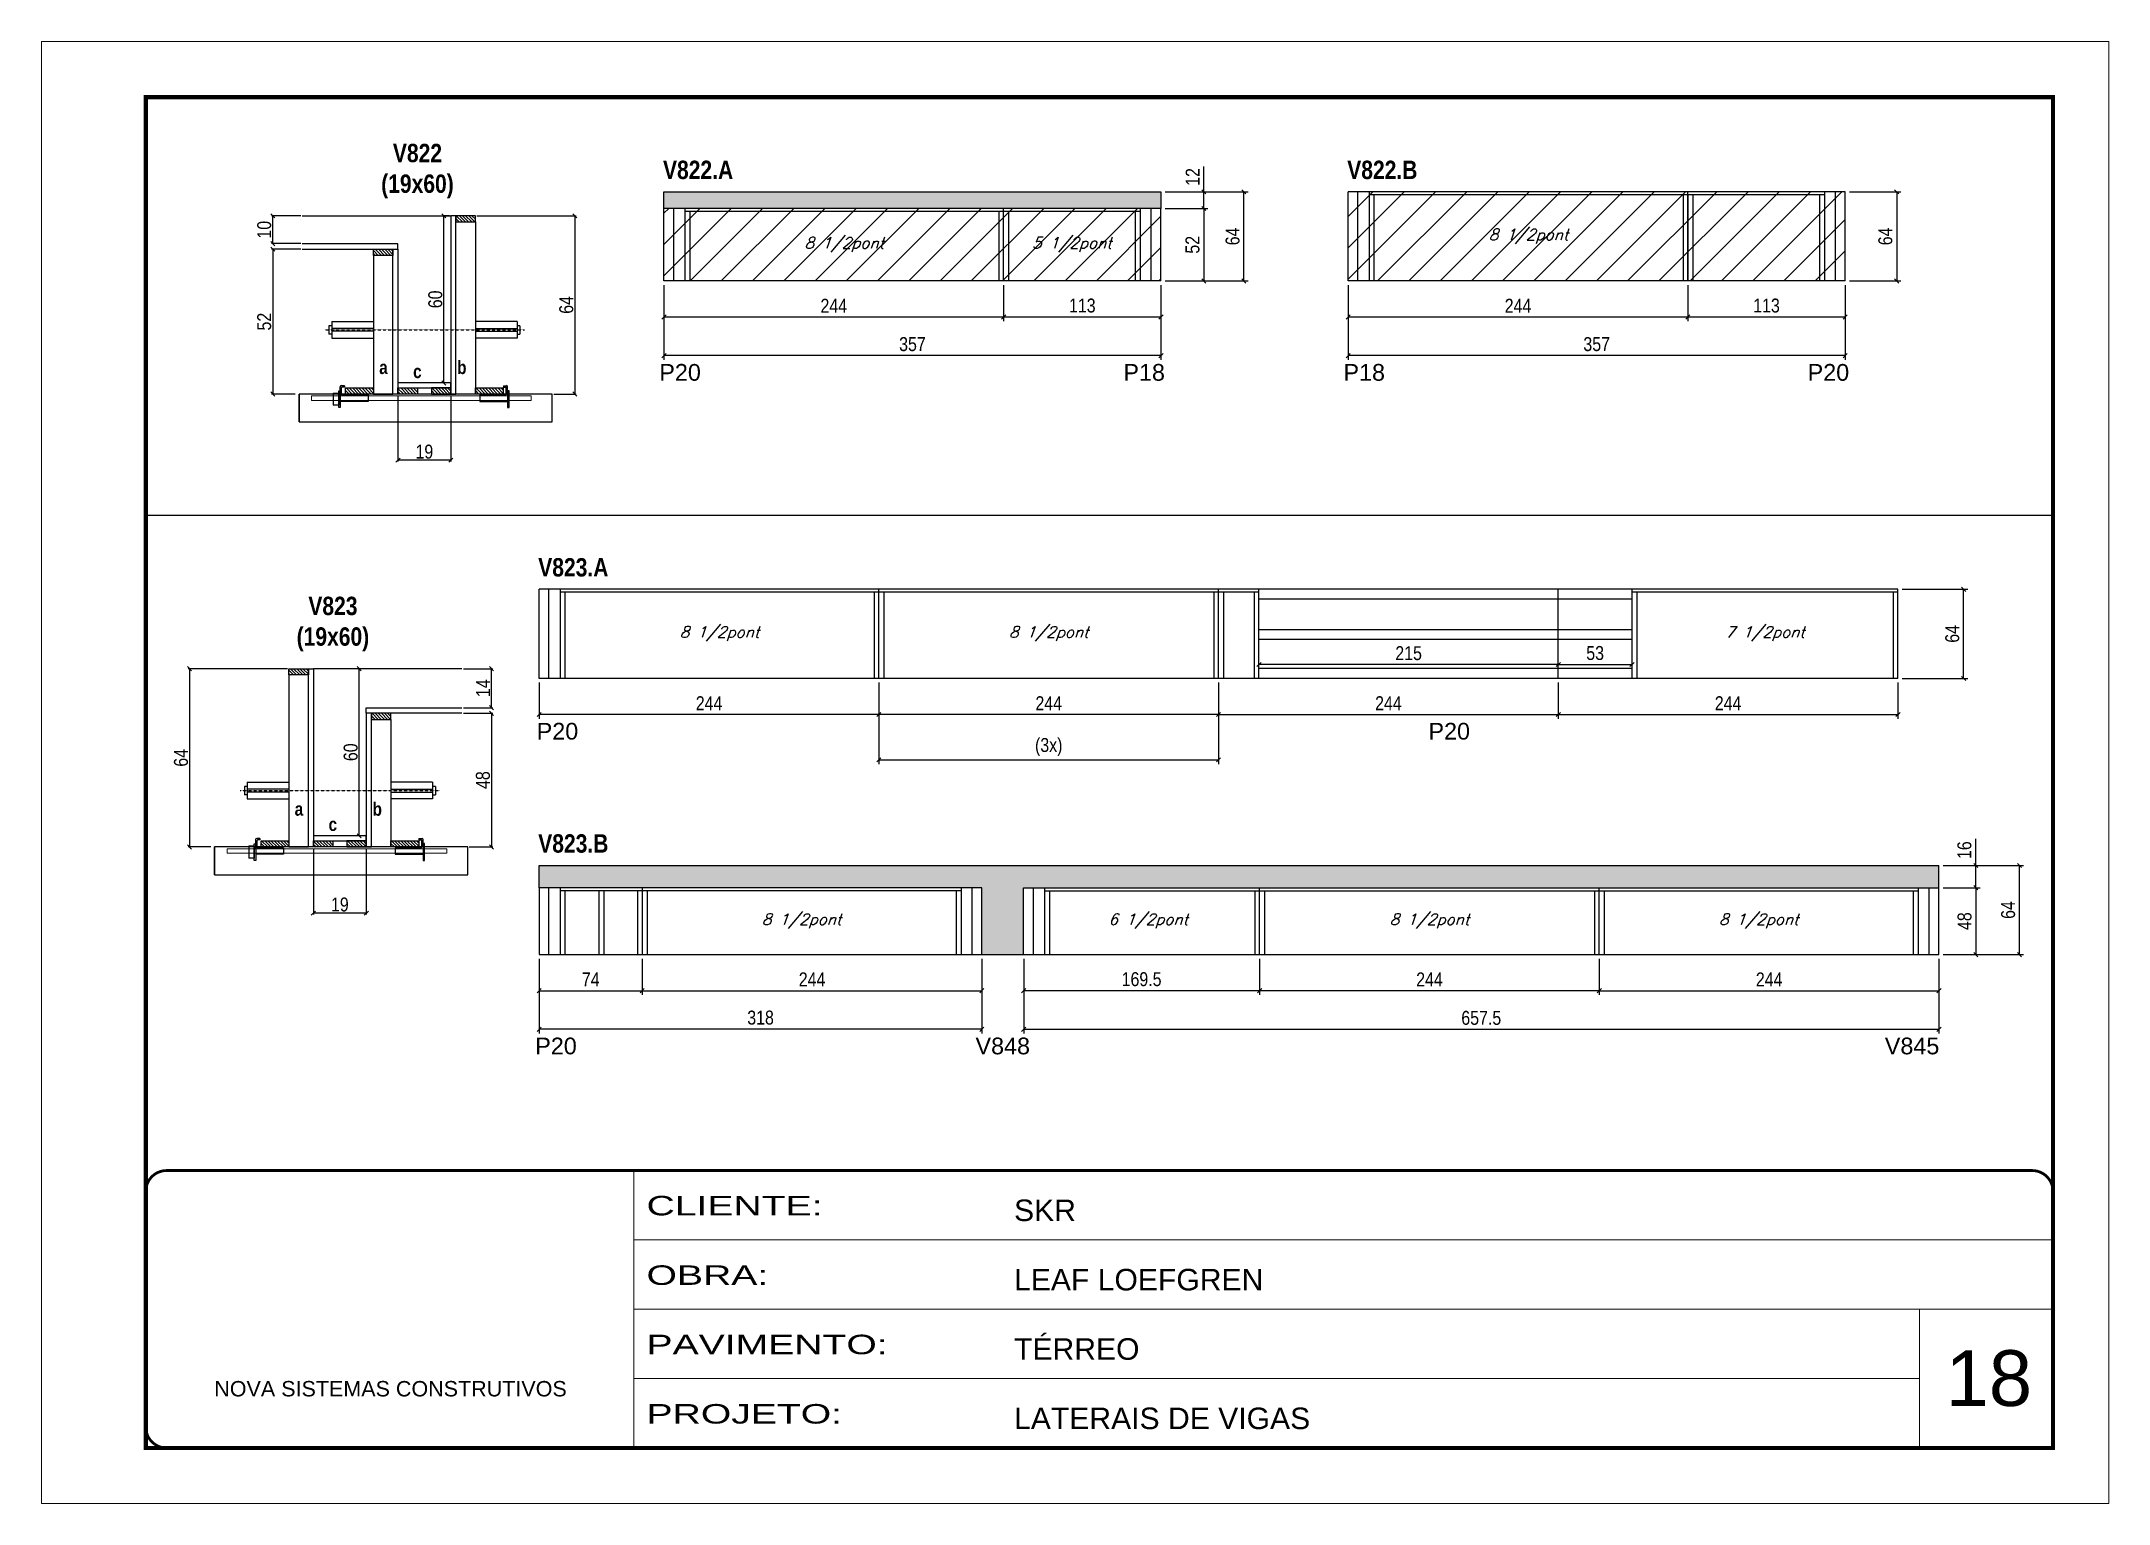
# Model space of a CAD drawing. Extents: x 3309 to 9590, y -2522 to 14608.
# Drawn here: x 4908 to 6393, y 8964 to 10014 of the extents above; entities that cross this region are included whole.
import ezdxf

# ---------------------------------------------------------------- set-up
doc = ezdxf.new("R2010")
doc.units = 0
for name, pattern in [('CONTINUO', [0]), ('DASHED', [0.75, 0.5, -0.25]), ('HIDDEN', [0.375, 0.25, -0.125])]:
    doc.linetypes.add(name, pattern=pattern)
for name, color, linetype in [('5', 5, 'Continuous'), ('barrote', 251, 'Continuous'), ('COTA', 241, 'Continuous'), ('detalhes', 4, 'Continuous'), ('NOMENCLATURA', 7, 'Continuous'), ('Painéis', 200, 'Continuous'), ('presilha', 1, 'Continuous'), ('SARR_2.2x10', 60, 'Continuous'), ('SARR_2.2x7', 40, 'Continuous'), ('SARR_3.5x7', 81, 'Continuous'), ('TENSOR', 3, 'Continuous'), ('texto', 7, 'Continuous')]:
    doc.layers.add(name, color=color, linetype=linetype)
for name, color, linetype, lineweight in [('CARIMBO', 255, 'Continuous', 9), ('CONCRETO', 251, 'Continuous', 25), ('Folhas', 255, 'Continuous', 9), ('Hachura', 251, 'Continuous', 9), ('SARRAFO DE PRESSAO', 251, 'DASHED', 9), ('SCO-___-LAJ', 2, 'Continuous', 0)]:
    doc.layers.add(name, color=color, linetype=linetype, lineweight=lineweight)
doc.styles.add('ARIAL', font='arial.ttf')
doc.styles.add('COTA TECNICA', font='techl___.ttf', dxfattribs={"height": 10})
doc.styles.add('COTA TECNICA 2X', font='techl___.ttf', dxfattribs={"height": 10})
doc.styles.add('Romans', font='romans.shx')
doc.styles.get("Standard").update_dxf_attribs({"font": 'arial.ttf'})
doc.styles.add('TECNICA', font='techb___.ttf', dxfattribs={"height": 10})
doc.styles.add('Tecnologia', font='')
doc.styles.get('Tecnologia').set_extended_font_data('Forgotten Futurist')
doc.dimstyles.new('PAINEL', dxfattribs={"dimtxt": 10, "dimasz": 3, "dimexe": 3, "dimexo": 3, "dimgap": 3, "dimtad": 1, "dimdec": 1, "dimzin": 12, "dimdsep": 46, "dimtxsty": 'COTA TECNICA', "dimblk1": 'OBLIQUE', "dimblk2": 'OBLIQUE', "dimsah": 1, "dimcen": 0.9, "dimclrd": 4, "dimclre": 4, "dimclrt": 240, "dimadec": 1, "dimazin": 3, "dimtfac": 1, "dimtdec": 1, "dimtmove": 0, "dimatfit": 3, "dimfxl": 1, "dimtolj": 1, "dimtzin": 12, "dimarcsym": 0})
doc.dimstyles.new('SECAO', dxfattribs={"dimscale": 0.333333, "dimtxt": 5, "dimasz": 9, "dimexe": 3, "dimexo": 3, "dimgap": 3, "dimtad": 1, "dimdec": 1, "dimlfac": 0.5, "dimzin": 12, "dimdsep": 46, "dimtxsty": 'COTA TECNICA 2X', "dimblk1": 'OBLIQUE', "dimblk2": 'OBLIQUE', "dimsah": 1, "dimcen": 0.9, "dimclrd": 4, "dimclre": 4, "dimclrt": 240, "dimadec": 1, "dimazin": 3, "dimtfac": 1, "dimtdec": 1, "dimtmove": 0, "dimatfit": 3, "dimfxl": 1, "dimtolj": 1, "dimtzin": 12, "dimarcsym": 0})
pattern_1 = [(135, (38338.8485, -114077.0795), (-1.122532015, -1.122532015), [])]
pattern_2 = [(135, (38399.5762, -113751.8887), (-1.122532015, -1.122532015), [])]

msp = doc.modelspace()

# ---------------------------------------------------------------- texts
at = {"layer": '5', "linetype": 'Continuous'}
for s, rotation, p in [('P20', 359.99996, (5351.79, 9769.88)), ('P18', 0.00004, (5685.15, 9769.88)), ('P18', 359.99996, (5843.23, 9769.88, 0)), ('P20', 0.00004, (6176.66, 9769.88, 0)), ('P20', 0.00004, (5263.7, 9512.2)), ('P20', 0.00004, (5904.29, 9512.2)), ('P20', 0.00004, (5262.65, 9286.2, 0)), ('V848', 0.00004, (5578.91, 9286.2, 0)), ('V845', 359.99996, (6232.09, 9286.2, 0))]:
    msp.add_text(s, height=12, rotation=rotation, dxfattribs=at).set_placement(p)
at = {"layer": 'CARIMBO', "style": 'ARIAL'}
msp.add_text('18', height=40, dxfattribs=at).set_placement((6275.73, 9033.7))
at = {"layer": 'detalhes', "style": 'TECNICA'}
for s, p in [('a', (5150.56, 9774.67)), ('c', (5174.93, 9771.75)), ('b', (5206.54, 9774.66)), ('a', (5089.84, 9457.53)), ('b', (5145.81, 9457.52)), ('c', (5114.2, 9446.56))]:
    msp.add_text(s, height=9.6, dxfattribs=at).set_placement(p)
at = {"layer": 'NOMENCLATURA', "style": 'TECNICA'}
for s, p in [('V822.A', (5354.41, 9914.7)), ('V822.B', (5845.92, 9914.7, 0)), ('V823.A', (5264.78, 9629.31)), ('V823.B', (5264.78, 9431.02, 0))]:
    msp.add_text(s, height=13.2, dxfattribs=at).set_placement(p)
at = {"layer": 'NOMENCLATURA', "char_height": 13.2, "attachment_point": 2, "style": 'TECNICA'}
for s, insert in [('V822\\P(19x60)', (5178.04, 9939.98)), ('V823\\P(19x60)', (5117.31, 9614.79))]:
    msp.add_mtext_dynamic_manual_height_columns(s, width=300.2766, gutter_width=1, heights=[0], dxfattribs=dict(at, insert=insert))
at = {"layer": 'texto', "color": 2, "char_height": 8, "attachment_point": 5, "style": 'Romans'}
for s, insert in [('{\\Q19;\\C256;8 1/2pont}', (5976.14, 9873.52, 0)), ('{\\Q19;\\C256;8 1/2pont}', (5484.62, 9867.52)), ('{\\Q19;\\C256;5 1/2pont}', (5648.12, 9867.52)), ('{\\Q19;\\C256;8 1/2pont}', (5394.99, 9588.13)), ('{\\Q19;\\C256;8 1/2pont}', (5631.49, 9588.13)), ('{\\Q19;\\C256;7 1/2pont}', (6145.99, 9588.13)), ('{\\Q19;\\C256;8 1/2pont}', (5453.99, 9381.84, 0)), ('{\\Q19;\\C256;6 1/2pont}', (5702.99, 9381.84, 0)), ('{\\Q19;\\C256;8 1/2pont}', (5904.99, 9381.84, 0)), ('{\\Q19;\\C256;8 1/2pont}', (6141.49, 9381.84, 0))]:
    msp.add_mtext(s, dxfattribs=dict(at, insert=insert))

# ---------------------------------------------------------------- blocks, each defined once
blk = doc.blocks.new('9999999999')
at = {"color": 30, "linetype": 'CONTINUO'}
for p, q in [((98564.6, 34230.2), (98564.6, 34429.4)), ((98564.6, 34379.6), (99584, 34379.6)), ((98564.6, 34329.8), (99488, 34329.8)), ((99584, 34329.8), (99488, 34329.8)), ((99488, 34329.8), (99488, 34230.2)), ((98564.6, 34280), (99488, 34280))]:
    blk.add_line(p, q, dxfattribs=at)
at = {"color": 30, "linetype": 'CONTINUO', "const_width": 2}
blk.add_lwpolyline([(99584, 34230.2), (99584, 34414.4, 0.414214), (99569, 34429.4), (98229, 34429.4, 0.414214), (98214, 34414.4), (98214, 34245.2, 0.414214), (98229, 34230.2), (99584, 34230.2)], format="xyb", dxfattribs=at)
at = {"layer": 'Folhas'}
blk.add_lwpolyline([(98139, 34190.2), (99624, 34190.2), (99624, 35240.2), (98139, 35240.2)], close=True, dxfattribs=at)
at = {"layer": 'Folhas', "color": 30, "const_width": 3}
blk.add_lwpolyline([(98214, 34230.2), (99584, 34230.2), (99584, 35200.2), (98214, 35200.2)], close=True, dxfattribs=at)
at = {"color": 7, "linetype": 'Continuous', "ltscale": 5, "style": 'ARIAL'}
for s, height, p in [('SKR', 15.48, (98837.7, 34393.1)), ('LEAF LOEFGREN', 15.483, (98837.7, 34343.3)), ('TÉRREO', 15.48, (98837.7, 34293.5)), ('NOVA SISTEMAS CONSTRUTIVOS', 11.059, (98263.2, 34267.2)), ('LATERAIS DE VIGAS', 15.483, (98837.7, 34243.7))]:
    blk.add_text(s, height=height, dxfattribs=at).set_placement(p)
at = {"layer": 'Folhas', "color": 7, "style": 'Tecnologia', "width": 1.5}
for s, p in [('CLIENTE:', (98573.7, 34397.2)), ('OBRA:', (98573.7, 34347.3)), ('PAVIMENTO:', (98573.7, 34297.5)), ('PROJETO:', (98573.7, 34247.7))]:
    blk.add_text(s, height=14, dxfattribs=at).set_placement(p)
blk = doc.blocks.new('_Oblique')
at = {"color": 0, "linetype": 'ByBlock', "lineweight": -2}
blk.add_line((-0.5, -0.5), (0.5, 0.5), dxfattribs=at)
blk = doc.blocks.new('*D1929')
at = {"layer": 'COTA', "color": 4, "lineweight": -2, "transparency": 16777216}
for p, q in [((5103.3, 9434.1), (5103.3, 9386.6)), ((5141.3, 9434.1), (5141.3, 9386.6)), ((5141.3, 9387.6), (5103.3, 9387.6))]:
    blk.add_line(p, q, dxfattribs=at)
at = {"layer": 'Defpoints', "color": 0, "transparency": 16777216}
for p in [(5103.3, 9435.1), (5141.3, 9435.1), (5103.3, 9387.6)]:
    blk.add_point(p, dxfattribs=at)
at = {"layer": 'COTA', "color": 4, "lineweight": -2, "transparency": 16777216, "xscale": 3, "yscale": 3, "zscale": 3, "rotation": 180}
blk.add_blockref('_Oblique', (5103.3, 9387.6), dxfattribs=at)
at = {"layer": 'COTA', "color": 4, "lineweight": -2, "transparency": 16777216, "xscale": 3, "yscale": 3, "zscale": 3}
blk.add_blockref('_Oblique', (5141.3, 9387.6), dxfattribs=at)
at = {"layer": 'COTA', "color": 240, "transparency": 16777216, "insert": (5122.3, 9393.7), "char_height": 10, "attachment_point": 5, "style": 'COTA TECNICA 2X'}
blk.add_mtext('\\A1;19', dxfattribs=at)
blk = doc.blocks.new('PRESILHA METÁLICA 1')
at = {"layer": 'presilha'}
for p, q in [((0, 13), (6, 13)), ((0, 13), (0, 0)), ((6, 0), (0, 0)), ((6, 15.5), (7.5, 15.5)), ((6, -2.5), (6, 15.5)), ((6, 13), (6, 0)), ((7.5, 10.6), (7.5, 19.9)), ((7.5, 15.5), (7.5, -2.5)), ((37.5, 4.1), (7.5, 4.1)), ((12, 21), (8.6, 21)), ((9, 11.6), (9, 18.9)), ((12, 19.5), (9.6, 19.5)), ((37.5, 11), (9.6, 11)), ((12, 21), (12, 19.5)), ((37.5, 11), (37.5, 4.1)), ((7.5, -2.5), (6, -2.5))]:
    blk.add_line(p, q, dxfattribs=at)
for centre, radius, start, end in [((8.6, 19.9), 1.14, 90, 180), ((9.6, 18.9), 0.57, 90, 180), ((9.6, 11.6), 0.57, 180, 270)]:
    blk.add_arc(centre, radius, start, end, dxfattribs=at)
blk = doc.blocks.new('PRESILHA METÁLICA 2')
at = {"layer": 'presilha'}
for p, q in [((-5.2, 23.5), (-5.2, 22)), ((-5.2, 23.5), (-1.9, 23.5)), ((-0.8, 14.6), (-0.8, 22.4)), ((-30.8, 13.5), (-30.8, 6.6)), ((-30.8, 13.5), (-2.8, 13.5)), ((-30.8, 6.6), (-0.8, 6.6)), ((-5.2, 22), (-2.8, 22)), ((-2.2, 14.1), (-2.2, 21.4)), ((0.8, 18), (-0.8, 18)), ((-0.8, 18), (-0.8, 0)), ((-0.8, 0), (0.8, 0)), ((0.8, 0), (0.8, 18))]:
    blk.add_line(p, q, dxfattribs=at)
for centre, radius, start, end in [((-1.9, 22.4), 1.14, 0, 90), ((-2.8, 21.4), 0.57, 0, 90), ((-2.8, 14.1), 0.57, 270, 0)]:
    blk.add_arc(centre, radius, start, end, dxfattribs=at)
blk = doc.blocks.new('*D1930')
at = {"layer": 'COTA', "color": 4, "lineweight": -2, "transparency": 16777216}
for p, q in [((5084.7, 9563.1), (5013.3, 9563.1)), ((5014.3, 9563.1), (5014.3, 9435.1)), ((5029.5, 9435.1), (5013.3, 9435.1))]:
    blk.add_line(p, q, dxfattribs=at)
at = {"layer": 'Defpoints', "color": 0, "transparency": 16777216}
for p in [(5085.7, 9563.1), (5014.3, 9435.1), (5030.5, 9435.1)]:
    blk.add_point(p, dxfattribs=at)
at = {"layer": 'COTA', "color": 4, "lineweight": -2, "transparency": 16777216, "xscale": 3, "yscale": 3, "zscale": 3}
for p, rotation in [((5014.3, 9563.1), 90), ((5014.3, 9435.1), 270)]:
    blk.add_blockref('_Oblique', p, dxfattribs=dict(at, rotation=rotation))
at = {"layer": 'COTA', "color": 240, "transparency": 16777216, "insert": (5008.2, 9499.1), "char_height": 10, "attachment_point": 5, "rotation": 90, "style": 'COTA TECNICA 2X'}
blk.add_mtext('\\A1;64', dxfattribs=at)
blk = doc.blocks.new('*D1931')
at = {"layer": 'COTA', "color": 4, "lineweight": -2, "transparency": 16777216}
for p, q in [((5211, 9531.1), (5232.2, 9531.1)), ((5231.2, 9531.1), (5231.2, 9435.1)), ((5215.1, 9435.1), (5232.2, 9435.1))]:
    blk.add_line(p, q, dxfattribs=at)
at = {"layer": 'Defpoints', "color": 0, "transparency": 16777216}
for p in [(5210, 9531.1), (5214.1, 9435.1), (5231.2, 9435.1)]:
    blk.add_point(p, dxfattribs=at)
at = {"layer": 'COTA', "color": 4, "lineweight": -2, "transparency": 16777216, "xscale": 3, "yscale": 3, "zscale": 3}
for p, rotation in [((5231.2, 9531.1), 90), ((5231.2, 9435.1), 270)]:
    blk.add_blockref('_Oblique', p, dxfattribs=dict(at, rotation=rotation))
at = {"layer": 'COTA', "color": 240, "transparency": 16777216, "insert": (5225.1, 9483.1), "char_height": 10, "attachment_point": 5, "rotation": 90, "style": 'COTA TECNICA 2X'}
blk.add_mtext('\\A1;48', dxfattribs=at)
blk = doc.blocks.new('*D1932')
at = {"layer": 'COTA', "color": 4, "lineweight": -2, "transparency": 16777216}
for p, q in [((5140.3, 9563.1), (5135.2, 9563.1)), ((5136.2, 9443.1), (5136.2, 9563.1)), ((5140.3, 9443.1), (5135.2, 9443.1))]:
    blk.add_line(p, q, dxfattribs=at)
at = {"layer": 'Defpoints', "color": 0, "transparency": 16777216}
for p in [(5136.2, 9563.1), (5141.3, 9563.1), (5141.3, 9443.1)]:
    blk.add_point(p, dxfattribs=at)
at = {"layer": 'COTA', "color": 4, "lineweight": -2, "transparency": 16777216, "xscale": 3, "yscale": 3, "zscale": 3}
for p, rotation in [((5136.2, 9563.1), 90), ((5136.2, 9443.1), 270)]:
    blk.add_blockref('_Oblique', p, dxfattribs=dict(at, rotation=rotation))
at = {"layer": 'COTA', "color": 240, "transparency": 16777216, "insert": (5130.1, 9503.1), "char_height": 10, "attachment_point": 5, "rotation": 90, "style": 'COTA TECNICA 2X'}
blk.add_mtext('\\A1;60', dxfattribs=at)
blk = doc.blocks.new('*D1933')
at = {"layer": 'COTA', "color": 4, "lineweight": -2, "transparency": 16777216}
for p, q in [((5211, 9563.1), (5232.2, 9563.1)), ((5231.2, 9535.1), (5231.2, 9563.1)), ((5211, 9535.1), (5232.2, 9535.1))]:
    blk.add_line(p, q, dxfattribs=at)
at = {"layer": 'Defpoints', "color": 0, "transparency": 16777216}
for p in [(5210, 9563.1), (5231.2, 9563.1), (5210, 9535.1)]:
    blk.add_point(p, dxfattribs=at)
at = {"layer": 'COTA', "color": 4, "lineweight": -2, "transparency": 16777216, "xscale": 3, "yscale": 3, "zscale": 3}
for p, rotation in [((5231.2, 9563.1), 90), ((5231.2, 9535.1), 270)]:
    blk.add_blockref('_Oblique', p, dxfattribs=dict(at, rotation=rotation))
at = {"layer": 'COTA', "color": 240, "transparency": 16777216, "insert": (5225.2, 9549.1), "char_height": 10, "attachment_point": 5, "rotation": 90, "style": 'COTA TECNICA 2X'}
blk.add_mtext('\\A1;14', dxfattribs=at)
blk = doc.blocks.new('*D1934')
at = {"layer": 'COTA', "color": 4, "lineweight": -2, "transparency": 16777216}
for p, q in [((5164, 9759.3), (5164, 9711.8)), ((5202, 9759.3), (5202, 9711.8)), ((5202, 9712.8), (5164, 9712.8))]:
    blk.add_line(p, q, dxfattribs=at)
at = {"layer": 'Defpoints', "color": 0, "transparency": 16777216}
for p in [(5164, 9760.3), (5202, 9760.3), (5164, 9712.8)]:
    blk.add_point(p, dxfattribs=at)
at = {"layer": 'COTA', "color": 4, "lineweight": -2, "transparency": 16777216, "xscale": 3, "yscale": 3, "zscale": 3, "rotation": 180}
blk.add_blockref('_Oblique', (5164, 9712.8), dxfattribs=at)
at = {"layer": 'COTA', "color": 4, "lineweight": -2, "transparency": 16777216, "xscale": 3, "yscale": 3, "zscale": 3}
blk.add_blockref('_Oblique', (5202, 9712.8), dxfattribs=at)
at = {"layer": 'COTA', "color": 240, "transparency": 16777216, "insert": (5183, 9718.9), "char_height": 10, "attachment_point": 5, "style": 'COTA TECNICA 2X'}
blk.add_mtext('\\A1;19', dxfattribs=at)
blk = doc.blocks.new('*D1935')
at = {"layer": 'COTA', "color": 4, "lineweight": -2, "transparency": 16777216}
for p, q in [((5220.6, 9888.3), (5292.1, 9888.3)), ((5291.1, 9888.3), (5291.1, 9760.3)), ((5275.9, 9760.3), (5292.1, 9760.3))]:
    blk.add_line(p, q, dxfattribs=at)
at = {"layer": 'Defpoints', "color": 0, "transparency": 16777216}
for p in [(5219.6, 9888.3), (5274.9, 9760.3), (5291.1, 9760.3)]:
    blk.add_point(p, dxfattribs=at)
at = {"layer": 'COTA', "color": 4, "lineweight": -2, "transparency": 16777216, "xscale": 3, "yscale": 3, "zscale": 3}
for p, rotation in [((5291.1, 9888.3), 90), ((5291.1, 9760.3), 270)]:
    blk.add_blockref('_Oblique', p, dxfattribs=dict(at, rotation=rotation))
at = {"layer": 'COTA', "color": 240, "transparency": 16777216, "insert": (5285, 9824.3), "char_height": 10, "attachment_point": 5, "rotation": 90, "style": 'COTA TECNICA 2X'}
blk.add_mtext('\\A1;64', dxfattribs=at)
blk = doc.blocks.new('*D1936')
at = {"layer": 'COTA', "color": 4, "lineweight": -2, "transparency": 16777216}
for p, q in [((5094.3, 9864.3), (5073.1, 9864.3)), ((5074.1, 9864.3), (5074.1, 9760.3)), ((5090.2, 9760.3), (5073.1, 9760.3))]:
    blk.add_line(p, q, dxfattribs=at)
at = {"layer": 'Defpoints', "color": 0, "transparency": 16777216}
for p in [(5095.3, 9864.3, 0), (5074.1, 9760.3), (5091.2, 9760.3)]:
    blk.add_point(p, dxfattribs=at)
at = {"layer": 'COTA', "color": 4, "lineweight": -2, "transparency": 16777216, "xscale": 3, "yscale": 3, "zscale": 3}
for p, rotation in [((5074.1, 9864.3), 90), ((5074.1, 9760.3), 270)]:
    blk.add_blockref('_Oblique', p, dxfattribs=dict(at, rotation=rotation))
at = {"layer": 'COTA', "color": 240, "transparency": 16777216, "insert": (5068, 9812.3), "char_height": 10, "attachment_point": 5, "rotation": 90, "style": 'COTA TECNICA 2X'}
blk.add_mtext('\\A1;52', dxfattribs=at)
blk = doc.blocks.new('*D1937')
at = {"layer": 'COTA', "color": 4, "lineweight": -2, "transparency": 16777216}
for p, q in [((5201, 9888.3), (5196, 9888.3)), ((5197, 9768.3), (5197, 9888.3)), ((5201, 9768.3), (5196, 9768.3))]:
    blk.add_line(p, q, dxfattribs=at)
at = {"layer": 'Defpoints', "color": 0, "transparency": 16777216}
for p in [(5197, 9888.3), (5202, 9888.3), (5202, 9768.3)]:
    blk.add_point(p, dxfattribs=at)
at = {"layer": 'COTA', "color": 4, "lineweight": -2, "transparency": 16777216, "xscale": 3, "yscale": 3, "zscale": 3}
for p, rotation in [((5197, 9888.3), 90), ((5197, 9768.3), 270)]:
    blk.add_blockref('_Oblique', p, dxfattribs=dict(at, rotation=rotation))
at = {"layer": 'COTA', "color": 240, "transparency": 16777216, "insert": (5190.9, 9828.3), "char_height": 10, "attachment_point": 5, "rotation": 90, "style": 'COTA TECNICA 2X'}
blk.add_mtext('\\A1;60', dxfattribs=at)
blk = doc.blocks.new('*D1938')
at = {"layer": 'COTA', "color": 4, "lineweight": -2, "transparency": 16777216}
for p, q in [((5094.3, 9888.3), (5073.1, 9888.3)), ((5074.1, 9868.3), (5074.1, 9888.3)), ((5094.3, 9868.3), (5073.1, 9868.3))]:
    blk.add_line(p, q, dxfattribs=at)
at = {"layer": 'Defpoints', "color": 0, "transparency": 16777216}
for p in [(5074.1, 9888.3), (5095.3, 9888.3), (5095.3, 9868.3)]:
    blk.add_point(p, dxfattribs=at)
at = {"layer": 'COTA', "color": 4, "lineweight": -2, "transparency": 16777216, "xscale": 3, "yscale": 3, "zscale": 3}
for p, rotation in [((5074.1, 9888.3), 90), ((5074.1, 9868.3), 270)]:
    blk.add_blockref('_Oblique', p, dxfattribs=dict(at, rotation=rotation))
at = {"layer": 'COTA', "color": 240, "transparency": 16777216, "insert": (5068, 9878.3), "char_height": 10, "attachment_point": 5, "rotation": 90, "style": 'COTA TECNICA 2X'}
blk.add_mtext('\\A1;10', dxfattribs=at)
blk = doc.blocks.new('*D1939')
at = {"layer": 'COTA', "color": 4, "linetype": 'ByBlock', "lineweight": -2, "transparency": 16777216}
for p, q in [((5599.1, 9838.5), (5599.1, 9812.6)), ((5712.1, 9838.5), (5712.1, 9812.6)), ((5712.1, 9815.6), (5599.1, 9815.6))]:
    blk.add_line(p, q, dxfattribs=at)
at = {"layer": 'Defpoints', "color": 0, "linetype": 'ByBlock', "transparency": 16777216}
for p in [(5599.1, 9841.5), (5712.1, 9841.5), (5599.1, 9815.6)]:
    blk.add_point(p, dxfattribs=at)
at = {"layer": 'COTA', "color": 4, "linetype": 'ByBlock', "lineweight": -2, "transparency": 16777216, "xscale": 3, "yscale": 3, "zscale": 3, "rotation": 180}
blk.add_blockref('_Oblique', (5599.1, 9815.6), dxfattribs=at)
at = {"layer": 'COTA', "color": 4, "linetype": 'ByBlock', "lineweight": -2, "transparency": 16777216, "xscale": 3, "yscale": 3, "zscale": 3}
blk.add_blockref('_Oblique', (5712.1, 9815.6), dxfattribs=at)
at = {"layer": 'COTA', "color": 240, "linetype": 'ByBlock', "transparency": 16777216, "insert": (5655.6, 9823.8), "char_height": 10, "attachment_point": 5, "style": 'COTA TECNICA'}
blk.add_mtext('\\A1;113', dxfattribs=at)
blk = doc.blocks.new('*D1940')
at = {"layer": 'COTA', "color": 4, "linetype": 'ByBlock', "lineweight": -2, "transparency": 16777216}
for p, q in [((5355.1, 9838.5), (5355.1, 9812.6)), ((5599.1, 9838.5), (5599.1, 9812.6)), ((5599.1, 9815.6), (5355.1, 9815.6))]:
    blk.add_line(p, q, dxfattribs=at)
at = {"layer": 'Defpoints', "color": 0, "linetype": 'ByBlock', "transparency": 16777216}
for p in [(5355.1, 9841.5), (5599.1, 9841.5), (5355.1, 9815.6)]:
    blk.add_point(p, dxfattribs=at)
at = {"layer": 'COTA', "color": 4, "linetype": 'ByBlock', "lineweight": -2, "transparency": 16777216, "xscale": 3, "yscale": 3, "zscale": 3, "rotation": 180}
blk.add_blockref('_Oblique', (5355.1, 9815.6), dxfattribs=at)
at = {"layer": 'COTA', "color": 4, "linetype": 'ByBlock', "lineweight": -2, "transparency": 16777216, "xscale": 3, "yscale": 3, "zscale": 3}
blk.add_blockref('_Oblique', (5599.1, 9815.6), dxfattribs=at)
at = {"layer": 'COTA', "color": 240, "linetype": 'ByBlock', "transparency": 16777216, "insert": (5477.1, 9823.7), "char_height": 10, "attachment_point": 5, "style": 'COTA TECNICA'}
blk.add_mtext('\\A1;244', dxfattribs=at)
blk = doc.blocks.new('*D1943')
at = {"layer": 'COTA', "color": 4, "linetype": 'ByBlock', "lineweight": -2, "transparency": 16777216}
for p, q in [((5355.1, 9838.5), (5355.1, 9784.9)), ((5712.1, 9838.5), (5712.1, 9784.9)), ((5712.1, 9787.9), (5355.1, 9787.9))]:
    blk.add_line(p, q, dxfattribs=at)
at = {"layer": 'Defpoints', "color": 0, "linetype": 'ByBlock', "transparency": 16777216}
for p in [(5355.1, 9841.5), (5712.1, 9841.5), (5355.1, 9787.9)]:
    blk.add_point(p, dxfattribs=at)
at = {"layer": 'COTA', "color": 4, "linetype": 'ByBlock', "lineweight": -2, "transparency": 16777216, "xscale": 3, "yscale": 3, "zscale": 3, "rotation": 180}
blk.add_blockref('_Oblique', (5355.1, 9787.9), dxfattribs=at)
at = {"layer": 'COTA', "color": 4, "linetype": 'ByBlock', "lineweight": -2, "transparency": 16777216, "xscale": 3, "yscale": 3, "zscale": 3}
blk.add_blockref('_Oblique', (5712.1, 9787.9), dxfattribs=at)
at = {"layer": 'COTA', "color": 240, "linetype": 'ByBlock', "transparency": 16777216, "insert": (5533.6, 9796.1), "char_height": 10, "attachment_point": 5, "style": 'COTA TECNICA'}
blk.add_mtext('\\A1;357', dxfattribs=at)
blk = doc.blocks.new('*D1944')
at = {"layer": 'COTA', "color": 4, "lineweight": -2, "transparency": 16777216}
for p, q in [((5715.1, 9893.5), (5745.9, 9893.5)), ((5742.9, 9893.5), (5742.9, 9841.5)), ((5715.1, 9841.5), (5745.9, 9841.5))]:
    blk.add_line(p, q, dxfattribs=at)
at = {"layer": 'Defpoints', "color": 0, "transparency": 16777216}
for p in [(5712.1, 9893.5, 0), (5712.1, 9841.5, 0), (5742.9, 9841.5)]:
    blk.add_point(p, dxfattribs=at)
at = {"layer": 'COTA', "color": 4, "lineweight": -2, "transparency": 16777216, "xscale": 3, "yscale": 3, "zscale": 3}
for p, rotation in [((5742.9, 9893.5), 90), ((5742.9, 9841.5), 270)]:
    blk.add_blockref('_Oblique', p, dxfattribs=dict(at, rotation=rotation))
at = {"layer": 'COTA', "color": 240, "transparency": 16777216, "insert": (5734.8, 9867.5), "char_height": 10, "attachment_point": 5, "rotation": 90, "style": 'COTA TECNICA'}
blk.add_mtext('\\A1;52', dxfattribs=at)
blk = doc.blocks.new('*D1941')
at = {"layer": 'COTA', "color": 4, "linetype": 'ByBlock', "lineweight": -2, "transparency": 16777216}
for p, q in [((6090.6, 9838.5), (6090.6, 9812.6)), ((6203.6, 9838.5), (6203.6, 9812.6)), ((6203.6, 9815.6), (6090.6, 9815.6))]:
    blk.add_line(p, q, dxfattribs=at)
at = {"layer": 'Defpoints', "color": 0, "linetype": 'ByBlock', "transparency": 16777216}
for p in [(6090.6, 9841.5), (6203.6, 9841.5), (6090.6, 9815.6)]:
    blk.add_point(p, dxfattribs=at)
at = {"layer": 'COTA', "color": 4, "linetype": 'ByBlock', "lineweight": -2, "transparency": 16777216, "xscale": 3, "yscale": 3, "zscale": 3, "rotation": 180}
blk.add_blockref('_Oblique', (6090.6, 9815.6), dxfattribs=at)
at = {"layer": 'COTA', "color": 4, "linetype": 'ByBlock', "lineweight": -2, "transparency": 16777216, "xscale": 3, "yscale": 3, "zscale": 3}
blk.add_blockref('_Oblique', (6203.6, 9815.6), dxfattribs=at)
at = {"layer": 'COTA', "color": 240, "linetype": 'ByBlock', "transparency": 16777216, "insert": (6147.1, 9823.8), "char_height": 10, "attachment_point": 5, "style": 'COTA TECNICA'}
blk.add_mtext('\\A1;113', dxfattribs=at)
blk = doc.blocks.new('*D1942')
at = {"layer": 'COTA', "color": 4, "linetype": 'ByBlock', "lineweight": -2, "transparency": 16777216}
for p, q in [((5846.6, 9838.5), (5846.6, 9812.6)), ((6090.6, 9838.5), (6090.6, 9812.6)), ((6090.6, 9815.6), (5846.6, 9815.6))]:
    blk.add_line(p, q, dxfattribs=at)
at = {"layer": 'Defpoints', "color": 0, "linetype": 'ByBlock', "transparency": 16777216}
for p in [(5846.6, 9841.5), (6090.6, 9841.5), (5846.6, 9815.6)]:
    blk.add_point(p, dxfattribs=at)
at = {"layer": 'COTA', "color": 4, "linetype": 'ByBlock', "lineweight": -2, "transparency": 16777216, "xscale": 3, "yscale": 3, "zscale": 3, "rotation": 180}
blk.add_blockref('_Oblique', (5846.6, 9815.6), dxfattribs=at)
at = {"layer": 'COTA', "color": 4, "linetype": 'ByBlock', "lineweight": -2, "transparency": 16777216, "xscale": 3, "yscale": 3, "zscale": 3}
blk.add_blockref('_Oblique', (6090.6, 9815.6), dxfattribs=at)
at = {"layer": 'COTA', "color": 240, "linetype": 'ByBlock', "transparency": 16777216, "insert": (5968.6, 9823.7), "char_height": 10, "attachment_point": 5, "style": 'COTA TECNICA'}
blk.add_mtext('\\A1;244', dxfattribs=at)
blk = doc.blocks.new('*D1945')
at = {"layer": 'COTA', "color": 4, "linetype": 'ByBlock', "lineweight": -2, "transparency": 16777216}
for p, q in [((5846.6, 9838.5), (5846.6, 9784.9)), ((6203.6, 9838.5), (6203.6, 9784.9)), ((6203.6, 9787.9), (5846.6, 9787.9))]:
    blk.add_line(p, q, dxfattribs=at)
at = {"layer": 'Defpoints', "color": 0, "linetype": 'ByBlock', "transparency": 16777216}
for p in [(5846.6, 9841.5), (6203.6, 9841.5), (5846.6, 9787.9)]:
    blk.add_point(p, dxfattribs=at)
at = {"layer": 'COTA', "color": 4, "linetype": 'ByBlock', "lineweight": -2, "transparency": 16777216, "xscale": 3, "yscale": 3, "zscale": 3, "rotation": 180}
blk.add_blockref('_Oblique', (5846.6, 9787.9), dxfattribs=at)
at = {"layer": 'COTA', "color": 4, "linetype": 'ByBlock', "lineweight": -2, "transparency": 16777216, "xscale": 3, "yscale": 3, "zscale": 3}
blk.add_blockref('_Oblique', (6203.6, 9787.9), dxfattribs=at)
at = {"layer": 'COTA', "color": 240, "linetype": 'ByBlock', "transparency": 16777216, "insert": (6025.1, 9796.1), "char_height": 10, "attachment_point": 5, "style": 'COTA TECNICA'}
blk.add_mtext('\\A1;357', dxfattribs=at)
blk = doc.blocks.new('*D1946')
at = {"layer": 'COTA', "color": 4, "lineweight": -2, "transparency": 16777216}
for p, q in [((6206.6, 9905.5), (6243.6, 9905.5)), ((6240.6, 9905.5), (6240.6, 9841.5)), ((6206.6, 9841.5), (6243.6, 9841.5))]:
    blk.add_line(p, q, dxfattribs=at)
at = {"layer": 'Defpoints', "color": 0, "transparency": 16777216}
for p in [(6203.6, 9905.5, 0), (6203.6, 9841.5, 0), (6240.6, 9841.5)]:
    blk.add_point(p, dxfattribs=at)
at = {"layer": 'COTA', "color": 4, "lineweight": -2, "transparency": 16777216, "xscale": 3, "yscale": 3, "zscale": 3}
for p, rotation in [((6240.6, 9905.5), 90), ((6240.6, 9841.5), 270)]:
    blk.add_blockref('_Oblique', p, dxfattribs=dict(at, rotation=rotation))
at = {"layer": 'COTA', "color": 240, "transparency": 16777216, "insert": (6232.5, 9873.5), "char_height": 10, "attachment_point": 5, "rotation": 90, "style": 'COTA TECNICA'}
blk.add_mtext('\\A1;64', dxfattribs=at)
blk = doc.blocks.new('*D1947')
at = {"layer": 'COTA', "color": 4, "lineweight": -2, "transparency": 16777216}
for p, q in [((5742.9, 9905.5), (5742.9, 9923.8)), ((5715.1, 9905.5), (5745.9, 9905.5)), ((5742.9, 9893.5), (5742.9, 9905.5)), ((5715.1, 9893.5), (5745.9, 9893.5))]:
    blk.add_line(p, q, dxfattribs=at)
at = {"layer": 'Defpoints', "color": 0, "transparency": 16777216}
for p in [(5712.1, 9905.5), (5742.9, 9905.5), (5712.1, 9893.5)]:
    blk.add_point(p, dxfattribs=at)
at = {"layer": 'COTA', "color": 4, "lineweight": -2, "transparency": 16777216, "xscale": 3, "yscale": 3, "zscale": 3}
for p, rotation in [((5742.9, 9905.5), 90), ((5742.9, 9893.5), 270)]:
    blk.add_blockref('_Oblique', p, dxfattribs=dict(at, rotation=rotation))
at = {"layer": 'COTA', "color": 240, "transparency": 16777216, "insert": (5734.9, 9916.2), "char_height": 10, "attachment_point": 5, "rotation": 90, "style": 'COTA TECNICA'}
blk.add_mtext('\\A1;12', dxfattribs=at)
blk = doc.blocks.new('*D1948')
at = {"layer": 'COTA', "color": 4, "lineweight": -2, "transparency": 16777216}
for p, q in [((5715.1, 9905.5), (5774.7, 9905.5)), ((5771.7, 9841.5), (5771.7, 9905.5)), ((5715.1, 9841.5), (5774.7, 9841.5))]:
    blk.add_line(p, q, dxfattribs=at)
at = {"layer": 'Defpoints', "color": 0, "transparency": 16777216}
for p in [(5712.1, 9905.5), (5771.7, 9905.5), (5712.1, 9841.5)]:
    blk.add_point(p, dxfattribs=at)
at = {"layer": 'COTA', "color": 4, "lineweight": -2, "transparency": 16777216, "xscale": 3, "yscale": 3, "zscale": 3}
for p, rotation in [((5771.7, 9905.5), 90), ((5771.7, 9841.5), 270)]:
    blk.add_blockref('_Oblique', p, dxfattribs=dict(at, rotation=rotation))
at = {"layer": 'COTA', "color": 240, "transparency": 16777216, "insert": (5763.6, 9873.5), "char_height": 10, "attachment_point": 5, "rotation": 90, "style": 'COTA TECNICA'}
blk.add_mtext('\\A1;64', dxfattribs=at)
blk = doc.blocks.new('*D1949')
at = {"layer": 'COTA', "color": 4, "linetype": 'ByBlock', "lineweight": -2, "transparency": 16777216}
for p, q in [((5509.5, 9553.1), (5509.5, 9527.2)), ((5753.5, 9553.1), (5753.5, 9527.2)), ((5753.5, 9530.2), (5509.5, 9530.2))]:
    blk.add_line(p, q, dxfattribs=at)
at = {"layer": 'Defpoints', "color": 0, "linetype": 'ByBlock', "transparency": 16777216}
for p in [(5509.5, 9556.1), (5753.5, 9556.1), (5509.5, 9530.2)]:
    blk.add_point(p, dxfattribs=at)
at = {"layer": 'COTA', "color": 4, "linetype": 'ByBlock', "lineweight": -2, "transparency": 16777216, "xscale": 3, "yscale": 3, "zscale": 3, "rotation": 180}
blk.add_blockref('_Oblique', (5509.5, 9530.2), dxfattribs=at)
at = {"layer": 'COTA', "color": 4, "linetype": 'ByBlock', "lineweight": -2, "transparency": 16777216, "xscale": 3, "yscale": 3, "zscale": 3}
blk.add_blockref('_Oblique', (5753.5, 9530.2), dxfattribs=at)
at = {"layer": 'COTA', "color": 240, "linetype": 'ByBlock', "transparency": 16777216, "insert": (5631.5, 9538.3), "char_height": 10, "attachment_point": 5, "style": 'COTA TECNICA'}
blk.add_mtext('\\A1;244', dxfattribs=at)
blk = doc.blocks.new('*D1950')
at = {"layer": 'COTA', "color": 4, "linetype": 'ByBlock', "lineweight": -2, "transparency": 16777216}
for p, q in [((5265.5, 9553.1), (5265.5, 9527.2)), ((5509.5, 9553.1), (5509.5, 9527.2)), ((5509.5, 9530.2), (5265.5, 9530.2))]:
    blk.add_line(p, q, dxfattribs=at)
at = {"layer": 'Defpoints', "color": 0, "linetype": 'ByBlock', "transparency": 16777216}
for p in [(5265.5, 9556.1), (5509.5, 9556.1), (5265.5, 9530.2)]:
    blk.add_point(p, dxfattribs=at)
at = {"layer": 'COTA', "color": 4, "linetype": 'ByBlock', "lineweight": -2, "transparency": 16777216, "xscale": 3, "yscale": 3, "zscale": 3, "rotation": 180}
blk.add_blockref('_Oblique', (5265.5, 9530.2), dxfattribs=at)
at = {"layer": 'COTA', "color": 4, "linetype": 'ByBlock', "lineweight": -2, "transparency": 16777216, "xscale": 3, "yscale": 3, "zscale": 3}
blk.add_blockref('_Oblique', (5509.5, 9530.2), dxfattribs=at)
at = {"layer": 'COTA', "color": 240, "linetype": 'ByBlock', "transparency": 16777216, "insert": (5387.5, 9538.3), "char_height": 10, "attachment_point": 5, "style": 'COTA TECNICA'}
blk.add_mtext('\\A1;244', dxfattribs=at)
blk = doc.blocks.new('*D1951')
at = {"layer": 'COTA', "color": 4, "lineweight": -2, "transparency": 16777216}
for p, q in [((5753.5, 9553.1), (5753.5, 9527.2)), ((5997.5, 9553.1), (5997.5, 9527.2)), ((5753.5, 9530.2), (5997.5, 9530.2))]:
    blk.add_line(p, q, dxfattribs=at)
at = {"layer": 'Defpoints', "color": 0, "transparency": 16777216}
for p in [(5753.5, 9556.1), (5997.5, 9556.1), (5997.5, 9530.2)]:
    blk.add_point(p, dxfattribs=at)
at = {"layer": 'COTA', "color": 4, "lineweight": -2, "transparency": 16777216, "xscale": 3, "yscale": 3, "zscale": 3, "rotation": 180}
blk.add_blockref('_Oblique', (5753.5, 9530.2), dxfattribs=at)
at = {"layer": 'COTA', "color": 4, "lineweight": -2, "transparency": 16777216, "xscale": 3, "yscale": 3, "zscale": 3}
blk.add_blockref('_Oblique', (5997.5, 9530.2), dxfattribs=at)
at = {"layer": 'COTA', "color": 240, "transparency": 16777216, "insert": (5875.5, 9538.3), "char_height": 10, "attachment_point": 5, "style": 'COTA TECNICA'}
blk.add_mtext('\\A1;244', dxfattribs=at)
blk = doc.blocks.new('*D1952')
at = {"layer": 'COTA', "color": 4, "lineweight": -2, "transparency": 16777216}
for p, q in [((6244.5, 9620.1), (6291.7, 9620.1)), ((6288.7, 9556.1), (6288.7, 9620.1)), ((6244.5, 9556.1), (6291.7, 9556.1))]:
    blk.add_line(p, q, dxfattribs=at)
at = {"layer": 'Defpoints', "color": 0, "transparency": 16777216}
for p in [(6241.5, 9620.1), (6288.7, 9620.1), (6241.5, 9556.1)]:
    blk.add_point(p, dxfattribs=at)
at = {"layer": 'COTA', "color": 4, "lineweight": -2, "transparency": 16777216, "xscale": 3, "yscale": 3, "zscale": 3}
for p, rotation in [((6288.7, 9620.1), 90), ((6288.7, 9556.1), 270)]:
    blk.add_blockref('_Oblique', p, dxfattribs=dict(at, rotation=rotation))
at = {"layer": 'COTA', "color": 240, "transparency": 16777216, "insert": (6280.6, 9588.1), "char_height": 10, "attachment_point": 5, "rotation": 90, "style": 'COTA TECNICA'}
blk.add_mtext('\\A1;64', dxfattribs=at)
blk = doc.blocks.new('*D1953')
at = {"layer": 'COTA', "color": 4, "lineweight": -2, "transparency": 16777216}
for p, q in [((5509.5, 9553.1), (5509.5, 9494.6)), ((5753.5, 9553.1), (5753.5, 9494.6)), ((5509.5, 9497.6), (5753.5, 9497.6))]:
    blk.add_line(p, q, dxfattribs=at)
at = {"layer": 'Defpoints', "color": 0, "transparency": 16777216}
for p in [(5509.5, 9556.1), (5753.5, 9556.1), (5753.5, 9497.6)]:
    blk.add_point(p, dxfattribs=at)
at = {"layer": 'COTA', "color": 4, "lineweight": -2, "transparency": 16777216, "xscale": 3, "yscale": 3, "zscale": 3, "rotation": 180}
blk.add_blockref('_Oblique', (5509.5, 9497.6), dxfattribs=at)
at = {"layer": 'COTA', "color": 4, "lineweight": -2, "transparency": 16777216, "xscale": 3, "yscale": 3, "zscale": 3}
blk.add_blockref('_Oblique', (5753.5, 9497.6), dxfattribs=at)
at = {"layer": 'COTA', "color": 240, "transparency": 16777216, "insert": (5631.5, 9506.8), "char_height": 10, "attachment_point": 5, "style": 'COTA TECNICA'}
blk.add_mtext('\\A1;(3x)', dxfattribs=at)
blk = doc.blocks.new('*D1954')
at = {"layer": 'COTA', "color": 4, "lineweight": -2, "transparency": 16777216}
for p, q in [((5997.5, 9553.1), (5997.5, 9527.2)), ((6241.5, 9553.1), (6241.5, 9527.2)), ((5997.5, 9530.2), (6241.5, 9530.2))]:
    blk.add_line(p, q, dxfattribs=at)
at = {"layer": 'Defpoints', "color": 0, "transparency": 16777216}
for p in [(5997.5, 9556.1), (6241.5, 9556.1), (6241.5, 9530.2)]:
    blk.add_point(p, dxfattribs=at)
at = {"layer": 'COTA', "color": 4, "lineweight": -2, "transparency": 16777216, "xscale": 3, "yscale": 3, "zscale": 3, "rotation": 180}
blk.add_blockref('_Oblique', (5997.5, 9530.2), dxfattribs=at)
at = {"layer": 'COTA', "color": 4, "lineweight": -2, "transparency": 16777216, "xscale": 3, "yscale": 3, "zscale": 3}
blk.add_blockref('_Oblique', (6241.5, 9530.2), dxfattribs=at)
at = {"layer": 'COTA', "color": 240, "transparency": 16777216, "insert": (6119.5, 9538.3), "char_height": 10, "attachment_point": 5, "style": 'COTA TECNICA'}
blk.add_mtext('\\A1;244', dxfattribs=at)
blk = doc.blocks.new('*D1955')
at = {"layer": 'COTA', "color": 4, "lineweight": -2, "transparency": 16777216}
for p, q in [((5782.5, 9566.1), (5782.5, 9569.1)), ((5997.5, 9566.1), (5782.5, 9566.1)), ((5997.5, 9566.1), (5997.5, 9569.1))]:
    blk.add_line(p, q, dxfattribs=at)
at = {"layer": 'Defpoints', "color": 0, "transparency": 16777216}
for p in [(5782.5, 9566.1), (5782.5, 9563.1), (5997.5, 9563.1)]:
    blk.add_point(p, dxfattribs=at)
at = {"layer": 'COTA', "color": 4, "lineweight": -2, "transparency": 16777216, "xscale": 3, "yscale": 3, "zscale": 3, "rotation": 180}
blk.add_blockref('_Oblique', (5782.5, 9566.1), dxfattribs=at)
at = {"layer": 'COTA', "color": 4, "lineweight": -2, "transparency": 16777216, "xscale": 3, "yscale": 3, "zscale": 3}
blk.add_blockref('_Oblique', (5997.5, 9566.1), dxfattribs=at)
at = {"layer": 'COTA', "color": 240, "transparency": 16777216, "insert": (5890, 9574.2), "char_height": 10, "attachment_point": 5, "style": 'COTA TECNICA'}
blk.add_mtext('\\A1;215', dxfattribs=at)
blk = doc.blocks.new('*D1956')
at = {"layer": 'COTA', "color": 4, "lineweight": -2, "transparency": 16777216}
for p, q in [((5997.5, 9566.1), (5997.5, 9569.1)), ((5997.5, 9566.1), (6050.5, 9566.1)), ((6050.5, 9566.1), (6050.5, 9569.1))]:
    blk.add_line(p, q, dxfattribs=at)
at = {"layer": 'Defpoints', "color": 0, "transparency": 16777216}
for p in [(6050.5, 9566.1), (5997.5, 9563.1), (6050.5, 9563.1)]:
    blk.add_point(p, dxfattribs=at)
at = {"layer": 'COTA', "color": 4, "lineweight": -2, "transparency": 16777216, "xscale": 3, "yscale": 3, "zscale": 3, "rotation": 180}
blk.add_blockref('_Oblique', (5997.5, 9566.1), dxfattribs=at)
at = {"layer": 'COTA', "color": 4, "lineweight": -2, "transparency": 16777216, "xscale": 3, "yscale": 3, "zscale": 3}
blk.add_blockref('_Oblique', (6050.5, 9566.1), dxfattribs=at)
at = {"layer": 'COTA', "color": 240, "transparency": 16777216, "insert": (6024, 9574.3), "char_height": 10, "attachment_point": 5, "style": 'COTA TECNICA'}
blk.add_mtext('\\A1;53', dxfattribs=at)
blk = doc.blocks.new('*D1960')
at = {"layer": 'COTA', "color": 4, "lineweight": -2, "transparency": 16777216}
for p, q in [((5265.5, 9354.8), (5265.5, 9301.2)), ((5583.5, 9354.8), (5583.5, 9301.2)), ((5583.5, 9304.2), (5265.5, 9304.2))]:
    blk.add_line(p, q, dxfattribs=at)
at = {"layer": 'Defpoints', "color": 0, "transparency": 16777216}
for p in [(5265.5, 9357.8, 0), (5583.5, 9357.8, 0), (5265.5, 9304.2)]:
    blk.add_point(p, dxfattribs=at)
at = {"layer": 'COTA', "color": 4, "lineweight": -2, "transparency": 16777216, "xscale": 3, "yscale": 3, "zscale": 3, "rotation": 180}
blk.add_blockref('_Oblique', (5265.5, 9304.2), dxfattribs=at)
at = {"layer": 'COTA', "color": 4, "lineweight": -2, "transparency": 16777216, "xscale": 3, "yscale": 3, "zscale": 3}
blk.add_blockref('_Oblique', (5583.5, 9304.2), dxfattribs=at)
at = {"layer": 'COTA', "color": 240, "transparency": 16777216, "insert": (5424.5, 9312.5), "char_height": 10, "attachment_point": 5, "style": 'COTA TECNICA'}
blk.add_mtext('\\A1;318', dxfattribs=at)
blk = doc.blocks.new('*D1961')
at = {"layer": 'COTA', "color": 4, "lineweight": -2, "transparency": 16777216}
for p, q in [((5265.5, 9354.8), (5265.5, 9328.9)), ((5339.5, 9354.8), (5339.5, 9328.9)), ((5265.5, 9331.9), (5339.5, 9331.9))]:
    blk.add_line(p, q, dxfattribs=at)
at = {"layer": 'Defpoints', "color": 0, "transparency": 16777216}
for p in [(5265.5, 9357.8, 0), (5339.5, 9357.8, 0), (5339.5, 9331.9)]:
    blk.add_point(p, dxfattribs=at)
at = {"layer": 'COTA', "color": 4, "lineweight": -2, "transparency": 16777216, "xscale": 3, "yscale": 3, "zscale": 3, "rotation": 180}
blk.add_blockref('_Oblique', (5265.5, 9331.9), dxfattribs=at)
at = {"layer": 'COTA', "color": 4, "lineweight": -2, "transparency": 16777216, "xscale": 3, "yscale": 3, "zscale": 3}
blk.add_blockref('_Oblique', (5339.5, 9331.9), dxfattribs=at)
at = {"layer": 'COTA', "color": 240, "transparency": 16777216, "insert": (5302.5, 9340), "char_height": 10, "attachment_point": 5, "style": 'COTA TECNICA'}
blk.add_mtext('\\A1;74', dxfattribs=at)
blk = doc.blocks.new('*D1962')
at = {"layer": 'COTA', "color": 4, "lineweight": -2, "transparency": 16777216}
for p, q in [((5339.5, 9354.8), (5339.5, 9328.9)), ((5583.5, 9354.8), (5583.5, 9328.9)), ((5339.5, 9331.9), (5583.5, 9331.9))]:
    blk.add_line(p, q, dxfattribs=at)
at = {"layer": 'Defpoints', "color": 0, "transparency": 16777216}
for p in [(5339.5, 9357.8, 0), (5583.5, 9357.8, 0), (5583.5, 9331.9)]:
    blk.add_point(p, dxfattribs=at)
at = {"layer": 'COTA', "color": 4, "lineweight": -2, "transparency": 16777216, "xscale": 3, "yscale": 3, "zscale": 3, "rotation": 180}
blk.add_blockref('_Oblique', (5339.5, 9331.9), dxfattribs=at)
at = {"layer": 'COTA', "color": 4, "lineweight": -2, "transparency": 16777216, "xscale": 3, "yscale": 3, "zscale": 3}
blk.add_blockref('_Oblique', (5583.5, 9331.9), dxfattribs=at)
at = {"layer": 'COTA', "color": 240, "transparency": 16777216, "insert": (5461.5, 9340), "char_height": 10, "attachment_point": 5, "style": 'COTA TECNICA'}
blk.add_mtext('\\A1;244', dxfattribs=at)
blk = doc.blocks.new('*D1963')
at = {"layer": 'COTA', "color": 4, "linetype": 'ByBlock', "lineweight": -2, "transparency": 16777216}
for p, q in [((6027, 9354.8), (6027, 9328.9)), ((6271, 9354.8), (6271, 9328.9)), ((6027, 9331.9), (6271, 9331.9))]:
    blk.add_line(p, q, dxfattribs=at)
at = {"layer": 'Defpoints', "color": 0, "linetype": 'ByBlock', "transparency": 16777216}
for p in [(6027, 9357.8), (6271, 9357.8), (6271, 9331.9)]:
    blk.add_point(p, dxfattribs=at)
at = {"layer": 'COTA', "color": 4, "linetype": 'ByBlock', "lineweight": -2, "transparency": 16777216, "xscale": 3, "yscale": 3, "zscale": 3, "rotation": 180}
blk.add_blockref('_Oblique', (6027, 9331.9), dxfattribs=at)
at = {"layer": 'COTA', "color": 4, "linetype": 'ByBlock', "lineweight": -2, "transparency": 16777216, "xscale": 3, "yscale": 3, "zscale": 3}
blk.add_blockref('_Oblique', (6271, 9331.9), dxfattribs=at)
at = {"layer": 'COTA', "color": 240, "linetype": 'ByBlock', "transparency": 16777216, "insert": (6149, 9340), "char_height": 10, "attachment_point": 5, "style": 'COTA TECNICA'}
blk.add_mtext('\\A1;244', dxfattribs=at)
blk = doc.blocks.new('*D1968')
at = {"layer": 'COTA', "color": 4, "linetype": 'ByBlock', "lineweight": -2, "transparency": 16777216}
for p, q in [((5613.5, 9354.8), (5613.5, 9301.2)), ((6271, 9354.8), (6271, 9301.2)), ((5613.5, 9304.2), (6271, 9304.2))]:
    blk.add_line(p, q, dxfattribs=at)
at = {"layer": 'Defpoints', "color": 0, "linetype": 'ByBlock', "transparency": 16777216}
for p in [(5613.5, 9357.8), (6271, 9357.8), (6271, 9304.2)]:
    blk.add_point(p, dxfattribs=at)
at = {"layer": 'COTA', "color": 4, "linetype": 'ByBlock', "lineweight": -2, "transparency": 16777216, "xscale": 3, "yscale": 3, "zscale": 3, "rotation": 180}
blk.add_blockref('_Oblique', (5613.5, 9304.2), dxfattribs=at)
at = {"layer": 'COTA', "color": 4, "linetype": 'ByBlock', "lineweight": -2, "transparency": 16777216, "xscale": 3, "yscale": 3, "zscale": 3}
blk.add_blockref('_Oblique', (6271, 9304.2), dxfattribs=at)
at = {"layer": 'COTA', "color": 240, "linetype": 'ByBlock', "transparency": 16777216, "insert": (5942.2, 9312.3), "char_height": 10, "attachment_point": 5, "style": 'COTA TECNICA'}
blk.add_mtext('\\A1;657.5', dxfattribs=at)
blk = doc.blocks.new('*D1964')
at = {"layer": 'COTA', "color": 4, "lineweight": -2, "transparency": 16777216}
for p, q in [((5783, 9354.8), (5783, 9328.9)), ((6027, 9354.8), (6027, 9328.9)), ((6027, 9331.9), (5783, 9331.9))]:
    blk.add_line(p, q, dxfattribs=at)
at = {"layer": 'Defpoints', "color": 0, "transparency": 16777216}
for p in [(5783, 9357.8, 0), (6027, 9357.8, 0), (5783, 9331.9)]:
    blk.add_point(p, dxfattribs=at)
at = {"layer": 'COTA', "color": 4, "lineweight": -2, "transparency": 16777216, "xscale": 3, "yscale": 3, "zscale": 3, "rotation": 180}
blk.add_blockref('_Oblique', (5783, 9331.9), dxfattribs=at)
at = {"layer": 'COTA', "color": 4, "lineweight": -2, "transparency": 16777216, "xscale": 3, "yscale": 3, "zscale": 3}
blk.add_blockref('_Oblique', (6027, 9331.9), dxfattribs=at)
at = {"layer": 'COTA', "color": 240, "transparency": 16777216, "insert": (5905, 9340), "char_height": 10, "attachment_point": 5, "style": 'COTA TECNICA'}
blk.add_mtext('\\A1;244', dxfattribs=at)
blk = doc.blocks.new('*D1969')
at = {"layer": 'COTA', "color": 4, "lineweight": -2, "transparency": 16777216}
for p, q in [((5613.5, 9354.8), (5613.5, 9328.9)), ((5783, 9354.8), (5783, 9328.9)), ((5783, 9331.9), (5613.5, 9331.9))]:
    blk.add_line(p, q, dxfattribs=at)
at = {"layer": 'Defpoints', "color": 0, "transparency": 16777216}
for p in [(5613.5, 9357.8, 0), (5783, 9357.8, 0), (5613.5, 9331.9)]:
    blk.add_point(p, dxfattribs=at)
at = {"layer": 'COTA', "color": 4, "lineweight": -2, "transparency": 16777216, "xscale": 3, "yscale": 3, "zscale": 3, "rotation": 180}
blk.add_blockref('_Oblique', (5613.5, 9331.9), dxfattribs=at)
at = {"layer": 'COTA', "color": 4, "lineweight": -2, "transparency": 16777216, "xscale": 3, "yscale": 3, "zscale": 3}
blk.add_blockref('_Oblique', (5783, 9331.9), dxfattribs=at)
at = {"layer": 'COTA', "color": 240, "transparency": 16777216, "insert": (5698.2, 9340.1), "char_height": 10, "attachment_point": 5, "style": 'COTA TECNICA'}
blk.add_mtext('\\A1;169.5', dxfattribs=at)
blk = doc.blocks.new('*D1965')
at = {"layer": 'COTA', "color": 4, "lineweight": -2, "transparency": 16777216}
for p, q in [((6274, 9405.8), (6300.5, 9405.8)), ((6297.5, 9405.8), (6297.5, 9357.8)), ((6274, 9357.8), (6300.5, 9357.8))]:
    blk.add_line(p, q, dxfattribs=at)
at = {"layer": 'Defpoints', "color": 0, "transparency": 16777216}
for p in [(6271, 9405.8, 0), (6271, 9357.8, 0), (6297.5, 9357.8)]:
    blk.add_point(p, dxfattribs=at)
at = {"layer": 'COTA', "color": 4, "lineweight": -2, "transparency": 16777216, "xscale": 3, "yscale": 3, "zscale": 3}
for p, rotation in [((6297.5, 9405.8), 90), ((6297.5, 9357.8), 270)]:
    blk.add_blockref('_Oblique', p, dxfattribs=dict(at, rotation=rotation))
at = {"layer": 'COTA', "color": 240, "transparency": 16777216, "insert": (6289.4, 9381.8), "char_height": 10, "attachment_point": 5, "rotation": 90, "style": 'COTA TECNICA'}
blk.add_mtext('\\A1;48', dxfattribs=at)
blk = doc.blocks.new('*D1966')
at = {"layer": 'COTA', "color": 4, "lineweight": -2, "transparency": 16777216}
for p, q in [((6297.5, 9421.8), (6297.5, 9440.9)), ((6274, 9421.8), (6300.5, 9421.8)), ((6297.5, 9405.8), (6297.5, 9421.8)), ((6274, 9405.8), (6300.5, 9405.8))]:
    blk.add_line(p, q, dxfattribs=at)
at = {"layer": 'Defpoints', "color": 0, "transparency": 16777216}
for p in [(6271, 9421.8, 0), (6297.5, 9421.8), (6271, 9405.8, 0)]:
    blk.add_point(p, dxfattribs=at)
at = {"layer": 'COTA', "color": 4, "lineweight": -2, "transparency": 16777216, "xscale": 3, "yscale": 3, "zscale": 3}
for p, rotation in [((6297.5, 9421.8), 90), ((6297.5, 9405.8), 270)]:
    blk.add_blockref('_Oblique', p, dxfattribs=dict(at, rotation=rotation))
at = {"layer": 'COTA', "color": 240, "transparency": 16777216, "insert": (6289.3, 9432.8), "char_height": 10, "attachment_point": 5, "rotation": 90, "style": 'COTA TECNICA'}
blk.add_mtext('\\A1;16', dxfattribs=at)
blk = doc.blocks.new('*D1967')
at = {"layer": 'COTA', "color": 4, "lineweight": -2, "transparency": 16777216}
for p, q in [((6274, 9421.8), (6331.8, 9421.8)), ((6328.8, 9357.8), (6328.8, 9421.8)), ((6274, 9357.8), (6331.8, 9357.8))]:
    blk.add_line(p, q, dxfattribs=at)
at = {"layer": 'Defpoints', "color": 0, "transparency": 16777216}
for p in [(6271, 9421.8, 0), (6328.8, 9421.8), (6271, 9357.8, 0)]:
    blk.add_point(p, dxfattribs=at)
at = {"layer": 'COTA', "color": 4, "lineweight": -2, "transparency": 16777216, "xscale": 3, "yscale": 3, "zscale": 3}
for p, rotation in [((6328.8, 9421.8), 90), ((6328.8, 9357.8), 270)]:
    blk.add_blockref('_Oblique', p, dxfattribs=dict(at, rotation=rotation))
at = {"layer": 'COTA', "color": 240, "transparency": 16777216, "insert": (6320.7, 9389.8), "char_height": 10, "attachment_point": 5, "rotation": 90, "style": 'COTA TECNICA'}
blk.add_mtext('\\A1;64', dxfattribs=at)

# ---------------------------------------------------------------- dimensions: what is measured, and where the dimension line sits
at = {"layer": 'COTA'}
for base, p1, p2, angle, dimstyle, picture, middle in [((5742.91, 9905.52), (5712.12, 9893.52), (5712.12, 9905.52), 90, 'PAINEL', '*D1947', (5734.85, 9916.17)), ((5771.72, 9905.52), (5712.12, 9841.52), (5712.12, 9905.52), 90, 'PAINEL', '*D1948', (5763.61, 9873.52)), ((6240.63, 9841.52, 0), (6203.64, 9905.52, 0), (6203.64, 9841.52, 0), 90, 'PAINEL', '*D1946', (6232.53, 9873.52, 0)), ((5742.91, 9841.52, 0), (5712.12, 9893.52), (5712.12, 9841.52), 90, 'PAINEL', '*D1944', (5734.8, 9867.52, 0)), ((5074.12, 9888.28), (5095.34, 9868.28), (5095.34, 9888.28), 90, 'SECAO', '*D1938', (5068.02, 9878.28)), ((5196.96, 9888.28), (5202.04, 9768.28), (5202.04, 9888.28), 90, 'SECAO', '*D1937', (5190.86, 9828.28)), ((5291.08, 9760.28, 0), (5219.64, 9888.28), (5274.85, 9760.28, 0), 90, 'SECAO', '*D1935', (5284.98, 9824.28, 0)), ((5074.12, 9760.28, 0), (5095.34, 9864.28), (5091.22, 9760.28, 0), 90, 'SECAO', '*D1936', (5068.01, 9812.28, 0)), ((6288.67, 9620.13), (6241.49, 9556.13), (6241.49, 9620.13), 90, 'PAINEL', '*D1952', (6280.57, 9588.13)), ((5014.26, 9435.09, 0), (5085.71, 9563.09), (5030.5, 9435.09, 0), 90, 'SECAO', '*D1930', (5008.16, 9499.09, 0)), ((5136.24, 9563.09), (5141.31, 9443.09), (5141.31, 9563.09), 90, 'SECAO', '*D1932', (5130.13, 9503.09)), ((5231.23, 9563.09), (5210.01, 9535.09), (5210.01, 9563.09), 90, 'SECAO', '*D1933', (5225.15, 9549.09)), ((5231.23, 9435.09, 0), (5210.01, 9531.09), (5214.12, 9435.09, 0), 90, 'SECAO', '*D1931', (5225.13, 9483.09, 0)), ((6297.45, 9421.84, 0), (6270.99, 9405.84, 0), (6270.99, 9421.84, 0), 90, 'PAINEL', '*D1966', (6289.35, 9432.84, 0)), ((6328.8, 9421.84, 0), (6270.99, 9357.84, 0), (6270.99, 9421.84, 0), 90, 'PAINEL', '*D1967', (6320.7, 9389.84, 0)), ((6297.45, 9357.84, 0), (6270.99, 9405.84, 0), (6270.99, 9357.84, 0), 90, 'PAINEL', '*D1965', (6289.36, 9381.84, 0)), ((5613.49, 9331.92, 0), (5782.99, 9357.84, 0), (5613.49, 9357.84, 0), 180, 'PAINEL', '*D1969', (5698.24, 9340.06, 0)), ((5782.99, 9331.92, 0), (6026.99, 9357.84, 0), (5782.99, 9357.84, 0), 180, 'PAINEL', '*D1964', (5904.99, 9339.99, 0))]:
    dim = msp.add_linear_dim(base=base, p1=p1, p2=p2, angle=angle, dimstyle=dimstyle, dxfattribs=at)
    dim.commit()
    dim.dimension.update_dxf_attribs({"geometry": picture, "text_midpoint": middle})
at = {"layer": 'COTA', "linetype": 'ByBlock'}
for base, p1, p2, picture, middle in [((5355.12, 9815.6), (5599.12, 9841.52), (5355.12, 9841.52), '*D1940', (5477.12, 9823.67)), ((5846.64, 9815.6, 0), (6090.64, 9841.52, 0), (5846.64, 9841.52, 0), '*D1942', (5968.64, 9823.67, 0)), ((5265.49, 9530.21), (5509.49, 9556.13), (5265.49, 9556.13), '*D1950', (5387.49, 9538.28))]:
    dim = msp.add_linear_dim(base=base, p1=p1, p2=p2, angle=180, dimstyle='PAINEL', override={"dimtmove": 1}, dxfattribs=at)
    dim.commit()
    dim.dimension.update_dxf_attribs({"geometry": picture, "text_midpoint": middle})
for base, p1, p2, picture, middle in [((5355.12, 9787.89), (5712.12, 9841.52), (5355.12, 9841.52), '*D1943', (5533.62, 9796.11)), ((5599.12, 9815.6), (5712.12, 9841.52), (5599.12, 9841.52), '*D1939', (5655.62, 9823.82)), ((5846.64, 9787.89, 0), (6203.64, 9841.52, 0), (5846.64, 9841.52, 0), '*D1945', (6025.14, 9796.11, 0)), ((6090.64, 9815.6, 0), (6203.64, 9841.52, 0), (6090.64, 9841.52, 0), '*D1941', (6147.14, 9823.82, 0)), ((5509.49, 9530.21), (5753.49, 9556.13), (5509.49, 9556.13), '*D1949', (5631.49, 9538.28))]:
    dim = msp.add_linear_dim(base=base, p1=p1, p2=p2, angle=180, dimstyle='PAINEL', dxfattribs=at)
    dim.commit()
    dim.dimension.update_dxf_attribs({"geometry": picture, "text_midpoint": middle})
at = {"layer": 'COTA'}
for base, p1, p2, picture, middle in [((5164.04, 9712.81), (5202.04, 9760.28), (5164.04, 9760.28), '*D1934', (5183.04, 9712.81)), ((5103.31, 9387.62), (5141.31, 9435.09), (5103.31, 9435.09), '*D1929', (5122.31, 9387.62))]:
    dim = msp.add_linear_dim(base=base, p1=p1, p2=p2, angle=180, dimstyle='SECAO', dxfattribs=at)
    dim.commit()
    dim.dimension.update_dxf_attribs({"geometry": picture, "text_midpoint": middle, "dimtype": 160})
for base, p1, p2, picture, middle in [((5782.49, 9566.08), (5997.49, 9563.13), (5782.49, 9563.13), '*D1955', (5889.99, 9574.19)), ((6050.49, 9566.08), (5997.49, 9563.13), (6050.49, 9563.13), '*D1956', (6023.99, 9574.3)), ((5997.49, 9530.21), (5753.49, 9556.13), (5997.49, 9556.13), '*D1951', (5875.49, 9538.28)), ((6241.49, 9530.21), (5997.49, 9556.13), (6241.49, 9556.13), '*D1954', (6119.49, 9538.28)), ((5265.49, 9304.21), (5583.49, 9357.84, 0), (5265.49, 9357.84, 0), '*D1960', (5424.49, 9312.45)), ((5339.49, 9331.92), (5265.49, 9357.84, 0), (5339.49, 9357.84, 0), '*D1961', (5302.49, 9339.99))]:
    dim = msp.add_linear_dim(base=base, p1=p1, p2=p2, dimstyle='PAINEL', dxfattribs=at)
    dim.commit()
    dim.dimension.update_dxf_attribs({"geometry": picture, "text_midpoint": middle})
dim = msp.add_linear_dim(base=(5753.49, 9497.6), p1=(5509.49, 9556.13), p2=(5753.49, 9556.13), text='(3x)', dimstyle='PAINEL', dxfattribs=at)
dim.commit()
dim.dimension.update_dxf_attribs({"geometry": '*D1953', "text_midpoint": (5631.49, 9506.82)})
dim = msp.add_linear_dim(base=(5583.49, 9331.92), p1=(5339.49, 9357.84, 0), p2=(5583.49, 9357.84, 0), dimstyle='PAINEL', override={"dimtmove": 1}, dxfattribs=at)
dim.commit()
dim.dimension.update_dxf_attribs({"geometry": '*D1962', "text_midpoint": (5461.49, 9339.99)})
at = {"layer": 'COTA', "linetype": 'ByBlock'}
dim = msp.add_linear_dim(base=(6270.99, 9304.21, 0), p1=(5613.49, 9357.84, 0), p2=(6270.99, 9357.84, 0), dimstyle='PAINEL', dxfattribs=at)
dim.commit()
dim.dimension.update_dxf_attribs({"geometry": '*D1968', "text_midpoint": (5942.24, 9312.32, 0)})
dim = msp.add_linear_dim(base=(6270.99, 9331.92, 0), p1=(6026.99, 9357.84, 0), p2=(6270.99, 9357.84, 0), dimstyle='PAINEL', override={"dimtmove": 1}, dxfattribs=at)
dim.commit()
dim.dimension.update_dxf_attribs({"geometry": '*D1963', "text_midpoint": (6148.99, 9339.99, 0)})

# ---------------------------------------------------------------- hatches: boundary and pattern name
at = {"layer": 'COTA'}
h = msp.add_hatch(dxfattribs=at)
h.set_pattern_fill('AR-CONC', color=256, scale=0.03)
h.paths.add_polyline_path([(5355.12, 9905.52), (5355.12, 9893.52), (5712.12, 9893.52), (5712.12, 9905.52)])
h = msp.add_hatch(dxfattribs=at)
h.set_pattern_fill('AR-CONC', color=256, scale=0.03)
h.set_pattern_definition([(50, (-1579.5, -325.191), (5.46554, -0.4781726), [0.5715, -6.2865]), (355, (-1579.5, -325.191), (-1.0573026, 5.7317054), [0.4572, -5.0292175]), (100.451445, (-1579.0445, -325.2306), (4.4082374, 5.2535326), [0.4857003, -5.3427073]), (46.1842, (-1579.5, -323.667), (8.1323712, -1.26127), [0.85725, -9.42975]), (96.63556, (-1578.822, -323.772), (7.122124, 7.4227837), [0.7285507, -8.014068]), (351.18415, (-1579.5, -323.667), (7.122124, 7.422784), [0.685799, -7.543792]), (21, (-1578.738, -324.048), (4.5484317, -3.067956), [0.5715, -6.2865]), (326, (-1578.738, -324.048), (1.8540609, 5.525639), [0.4572, -5.0292]), (71.451445, (-1578.359, -324.3034), (6.4024926, 2.457683), [0.4857003, -5.3426981]), (37.5, (-1579.5, -325.1908), (0.0926581, 2.53665117), [0, -4.96824, 0, -5.1054, 0, -5.04825]), (7.5, (-1579.5, -325.1908), (2.0045899, 3.00541724), [0, -2.91084, 0, -4.85394, 0, -1.92405]), (327.5, (-1581.1993, -325.1908), (4.06771786, -0.17186232), [0, -1.905, 0, -5.9436, 0, -7.8867]), (317.5, (-1581.9613, -325.1908), (4.4438754, 0.7627947), [0, -2.4765, 0, -3.94716, 0, -5.6007])])
h.paths.add_polyline_path([(5613.49, 9405.84), (6270.99, 9405.84), (6270.99, 9421.84), (5265.49, 9421.84), (5265.49, 9405.84), (5583.49, 9405.84), (5583.49, 9357.84), (5613.49, 9357.84)])
at = {"layer": 'Hachura', "linetype": 'ByBlock'}
h = msp.add_hatch(dxfattribs=at)
h.set_pattern_fill('ANSI31', color=256, scale=5)
h.paths.add_polyline_path([(6090.64, 9905.52), (5846.64, 9905.52), (5846.64, 9841.52), (6090.64, 9841.52)])
h.paths.add_polyline_path([(6203.64, 9841.52), (6203.64, 9905.52), (6090.64, 9905.52), (6090.64, 9841.52)])
h = msp.add_hatch(dxfattribs=at)
h.set_pattern_fill('ANSI31', color=256, scale=5)
h.paths.add_polyline_path([(5599.12, 9893.52), (5355.12, 9893.52), (5355.12, 9841.52), (5599.12, 9841.52)])
h.paths.add_polyline_path([(5712.12, 9893.52), (5599.12, 9893.52), (5599.12, 9841.52), (5712.12, 9841.52)])
at = {"layer": 'SARR_2.2x10'}
h = msp.add_hatch(dxfattribs=at)
h.set_pattern_fill('ANSI31', color=256, scale=0.5, angle=90)
h.set_pattern_definition([(135, (38319.9762, -113751.8887), (-1.122532015, -1.122532015), [])])
h.paths.add_polyline_path([(5126.44, 9764.68), (5126.44, 9760.28), (5146.44, 9760.28), (5146.44, 9764.68)])
h = msp.add_hatch(dxfattribs=at)
h.set_pattern_fill('ANSI31', color=256, scale=0.5, angle=90)
h.set_pattern_definition([(135, (38413.1762, -113751.8887), (-1.122532015, -1.122532015), [])])
h.paths.add_polyline_path([(5219.64, 9764.68), (5219.64, 9760.28), (5239.64, 9760.28), (5239.64, 9764.68)])
h = msp.add_hatch(dxfattribs=at)
h.set_pattern_fill('ANSI31', color=256, scale=0.5, angle=90)
h.set_pattern_definition([(135, (38259.2485, -114077.0795), (-1.122532015, -1.122532015), [])])
h.paths.add_polyline_path([(5065.71, 9439.49), (5065.71, 9435.09), (5085.71, 9435.09), (5085.71, 9439.49)])
h = msp.add_hatch(dxfattribs=at)
h.set_pattern_fill('ANSI31', color=256, scale=0.5, angle=90)
h.set_pattern_definition([(135, (38352.4485, -114077.0795), (-1.122532015, -1.122532015), [])])
h.paths.add_polyline_path([(5158.91, 9439.49), (5158.91, 9435.09), (5178.91, 9435.09), (5178.91, 9439.49)])
at = {"layer": 'SARR_2.2x7'}
h = msp.add_hatch(dxfattribs=at)
h.set_pattern_fill('ANSI31', color=256, scale=0.5, angle=90)
h.set_pattern_definition([(135, (38333.9762, -113628.2887), (-1.122532015, -1.122532015), [])])
h.paths.add_polyline_path([(5205.64, 9888.28), (5205.64, 9883.88), (5219.64, 9883.88), (5219.64, 9888.28)])
h = msp.add_hatch(dxfattribs=at)
h.set_pattern_fill('ANSI31', color=256, scale=0.5, angle=90)
h.set_pattern_definition([(135, (38313.9762, -113652.2887), (-1.122532015, -1.122532015), [])])
h.paths.add_polyline_path([(5160.44, 9864.28), (5160.44, 9859.88), (5146.44, 9859.88), (5146.44, 9864.28)])
h = msp.add_hatch(dxfattribs=at)
h.set_pattern_fill('ANSI31', color=256, scale=0.5, angle=90)
h.set_pattern_definition(pattern_2)
h.paths.add_polyline_path([(5178.04, 9760.28), (5178.04, 9764.68), (5164.04, 9764.68), (5164.04, 9760.28)])
h = msp.add_hatch(dxfattribs=at)
h.set_pattern_fill('ANSI31', color=256, scale=0.5, angle=90)
h.set_pattern_definition(pattern_2)
h.paths.add_polyline_path([(5188.04, 9764.68), (5188.04, 9760.28), (5202.04, 9760.28), (5202.04, 9764.68)])
h = msp.add_hatch(dxfattribs=at)
h.set_pattern_fill('ANSI31', color=256, scale=0.5, angle=90)
h.set_pattern_definition([(135, (38273.2485, -113953.4795), (-1.122532015, -1.122532015), [])])
h.paths.add_polyline_path([(5099.71, 9563.09), (5099.71, 9558.69), (5085.71, 9558.69), (5085.71, 9563.09)])
h = msp.add_hatch(dxfattribs=at)
h.set_pattern_fill('ANSI31', color=256, scale=0.5, angle=90)
h.set_pattern_definition([(135, (38253.2485, -113985.4795), (-1.122532015, -1.122532015), [])])
h.paths.add_polyline_path([(5144.91, 9531.09), (5144.91, 9526.69), (5158.91, 9526.69), (5158.91, 9531.09)])
h = msp.add_hatch(dxfattribs=at)
h.set_pattern_fill('ANSI31', color=256, scale=0.5, angle=90)
h.set_pattern_definition(pattern_1)
h.paths.add_polyline_path([(5117.31, 9435.09), (5117.31, 9439.49), (5103.31, 9439.49), (5103.31, 9435.09)])
h = msp.add_hatch(dxfattribs=at)
h.set_pattern_fill('ANSI31', color=256, scale=0.5, angle=90)
h.set_pattern_definition(pattern_1)
h.paths.add_polyline_path([(5127.31, 9439.49), (5127.31, 9435.09), (5141.31, 9435.09), (5141.31, 9439.49)])

# ---------------------------------------------------------------- linework, layer by layer
at = {"ltscale": 3}
for p, q in [((5114.44, 9809.37), (5114.44, 9803.37)), ((5116.44, 9809.37), (5114.44, 9809.37)), ((5116.44, 9803.37), (5114.44, 9803.37)), ((5116.44, 9812.37), (5116.44, 9800.37)), ((5116.44, 9812.37), (5146.44, 9812.37)), ((5146.44, 9807.37), (5116.44, 9807.37)), ((5146.44, 9805.37), (5116.44, 9805.37)), ((5249.64, 9812.37), (5219.64, 9812.37)), ((5219.64, 9807.37), (5249.64, 9807.37)), ((5219.64, 9805.37), (5249.64, 9805.37)), ((5249.64, 9812.37), (5249.64, 9800.37)), ((5251.64, 9809.37), (5249.64, 9809.37)), ((5249.64, 9803.37), (5251.64, 9803.37)), ((5251.64, 9809.37), (5251.64, 9803.37)), ((5116.44, 9800.37), (5146.44, 9800.37)), ((5249.64, 9800.37), (5219.64, 9800.37)), ((5053.71, 9478.54), (5053.71, 9472.54)), ((5055.71, 9478.54), (5053.71, 9478.54)), ((5055.71, 9481.54), (5055.71, 9469.54)), ((5055.71, 9481.54), (5085.71, 9481.54)), ((5085.71, 9476.54), (5055.71, 9476.54)), ((5085.71, 9474.54), (5055.71, 9474.54)), ((5188.91, 9481.54), (5158.91, 9481.54)), ((5158.91, 9476.54), (5188.91, 9476.54)), ((5158.91, 9474.54), (5188.91, 9474.54)), ((5188.91, 9481.54), (5188.91, 9469.54)), ((5190.91, 9478.54), (5188.91, 9478.54)), ((5190.91, 9478.54), (5190.91, 9472.54)), ((5055.71, 9472.54), (5053.71, 9472.54)), ((5055.71, 9469.54), (5085.71, 9469.54)), ((5188.91, 9469.54), (5158.91, 9469.54)), ((5188.91, 9472.54), (5190.91, 9472.54))]:
    msp.add_line(p, q, dxfattribs=at)
at = {"layer": 'barrote'}
for points in [[(5092.98, 9740.28), (5274.9, 9740.28), (5274.9, 9760.28), (5092.98, 9760.28)], [(5032.25, 9415.09), (5214.17, 9415.09), (5214.17, 9435.09), (5032.25, 9435.09)]]:
    msp.add_lwpolyline(points, close=True, dxfattribs=at)
at = {"layer": 'CONCRETO', "linetype": 'Continuous'}
for p, q in [((5095.34, 9888.28), (5202.04, 9888.28)), ((5210.01, 9563.09), (5103.31, 9563.09))]:
    msp.add_line(p, q, dxfattribs=at)
at = {"layer": 'COTA'}
for p, q in [((5355.12, 9893.52), (5355.12, 9905.52)), ((5355.12, 9905.52), (5712.12, 9905.52)), ((5712.12, 9905.52), (5712.12, 9893.52)), ((4982.87, 9673.44), (6352.87, 9673.44)), ((5265.49, 9405.84, 0), (5265.49, 9421.84, 0)), ((5265.49, 9421.84, 0), (6270.99, 9421.84, 0)), ((6270.99, 9405.84, 0), (6270.99, 9421.84, 0)), ((5583.49, 9357.84, 0), (5613.49, 9357.84, 0))]:
    msp.add_line(p, q, dxfattribs=at)
at = {"layer": 'detalhes', "color": 250}
for p, q in [((5092.98, 9740.28), (5092.98, 9760.28)), ((5032.25, 9415.09), (5032.25, 9435.09))]:
    msp.add_line(p, q, dxfattribs=at)
at = {"layer": 'Painéis', "linetype": 'ByBlock'}
for p, q in [((6203.64, 9905.52, 0), (5846.64, 9905.52, 0)), ((5846.64, 9841.52, 0), (5846.64, 9905.52, 0)), ((6090.64, 9841.52, 0), (6090.64, 9905.52, 0)), ((6203.64, 9841.52, 0), (6203.64, 9905.52, 0)), ((5712.12, 9893.52), (5355.12, 9893.52)), ((5355.12, 9841.52), (5355.12, 9893.52)), ((5599.12, 9841.52), (5599.12, 9893.52)), ((5712.12, 9841.52), (5712.12, 9893.52)), ((5712.12, 9841.52), (5355.12, 9841.52)), ((6203.64, 9841.52, 0), (5846.64, 9841.52, 0)), ((6241.49, 9620.13), (5265.49, 9620.13)), ((5265.49, 9556.13), (5265.49, 9620.13)), ((5509.49, 9556.13), (5509.49, 9620.13)), ((5753.49, 9556.13), (5753.49, 9620.13)), ((5997.49, 9556.13), (5997.49, 9620.13)), ((6241.49, 9556.13), (6241.49, 9620.13)), ((6241.49, 9556.13), (5265.49, 9556.13)), ((5583.49, 9405.84, 0), (5265.49, 9405.84, 0)), ((5265.49, 9405.84, 0), (5265.49, 9357.84, 0)), ((5339.49, 9405.84, 0), (5339.49, 9357.84, 0)), ((5583.49, 9357.84, 0), (5583.49, 9405.84, 0)), ((5613.49, 9405.84, 0), (6270.99, 9405.84, 0)), ((5613.49, 9357.84, 0), (5613.49, 9405.84, 0)), ((5782.99, 9357.84, 0), (5782.99, 9405.84, 0)), ((6026.99, 9357.84, 0), (6026.99, 9405.84, 0)), ((6270.99, 9357.84, 0), (6270.99, 9405.84, 0)), ((5265.49, 9357.84, 0), (5583.49, 9357.84, 0)), ((5613.49, 9357.84, 0), (6270.99, 9357.84, 0))]:
    msp.add_line(p, q, dxfattribs=at)
at = {"layer": 'Painéis', "linetype": 'Continuous'}
for points in [[(5205.64, 9760.28), (5205.64, 9888.28), (5202.04, 9888.28), (5202.04, 9760.28)], [(5160.44, 9760.28), (5160.44, 9864.28), (5164.04, 9864.28), (5164.04, 9760.28)], [(5202.04, 9768.28), (5164.04, 9768.28), (5164.04, 9764.68), (5202.04, 9764.68)], [(5099.71, 9435.09), (5099.71, 9563.09), (5103.31, 9563.09), (5103.31, 9435.09)], [(5144.91, 9435.09), (5144.91, 9531.09), (5141.31, 9531.09), (5141.31, 9435.09)], [(5141.31, 9443.09), (5103.31, 9443.09), (5103.31, 9439.49), (5141.31, 9439.49)]]:
    msp.add_lwpolyline(points, close=True, dxfattribs=at)
msp.add_lwpolyline([(5095.34, 9864.28), (5164.04, 9864.28), (5164.04, 9868.28), (5095.34, 9868.28)], dxfattribs=at)
at = {"layer": 'Painéis', "linetype": 'Continuous', "elevation": 0}
msp.add_lwpolyline([(5210.01, 9531.09), (5141.31, 9531.09), (5141.31, 9535.09), (5210.01, 9535.09)], dxfattribs=at)
at = {"layer": 'SARR_2.2x10'}
for points in [[(5126.44, 9764.68), (5146.44, 9764.68), (5146.44, 9760.28), (5126.44, 9760.28)], [(5219.64, 9764.68), (5239.64, 9764.68), (5239.64, 9760.28), (5219.64, 9760.28)], [(5065.71, 9439.49), (5085.71, 9439.49), (5085.71, 9435.09), (5065.71, 9435.09)], [(5158.91, 9439.49), (5178.91, 9439.49), (5178.91, 9435.09), (5158.91, 9435.09)]]:
    msp.add_lwpolyline(points, close=True, dxfattribs=at)
at = {"layer": 'SARR_2.2x7', "linetype": 'Continuous'}
for p, q in [((5853.64, 9841.52, 0), (5853.64, 9905.52, 0)), ((6196.64, 9841.52, 0), (6196.64, 9905.52, 0)), ((5362.12, 9841.52), (5362.12, 9893.52)), ((5599.12, 9891.32), (5370.12, 9891.32)), ((5697.12, 9891.32), (5599.12, 9891.32)), ((5705.12, 9841.52), (5705.12, 9893.52)), ((6090.64, 9903.32, 0), (5861.64, 9903.32, 0)), ((6188.64, 9903.32, 0), (6090.64, 9903.32, 0)), ((5272.49, 9556.13), (5272.49, 9620.13)), ((5509.49, 9617.93), (5280.49, 9617.93)), ((5753.49, 9617.93), (5509.49, 9617.93)), ((5782.49, 9617.93), (5753.49, 9617.93)), ((5997.49, 9613.13), (5782.49, 9613.13)), ((6050.49, 9613.13), (5997.49, 9613.13)), ((6241.49, 9617.93), (6050.49, 9617.93)), ((5997.49, 9591.1), (5782.49, 9591.1)), ((5997.49, 9584.1), (5782.49, 9584.1)), ((6050.49, 9591.1), (5997.49, 9591.1)), ((6050.49, 9584.1), (5997.49, 9584.1)), ((5997.49, 9563.13), (5782.49, 9563.13)), ((6050.49, 9563.13), (5997.49, 9563.13)), ((5272.49, 9357.84, 0), (5272.49, 9405.84, 0)), ((5339.49, 9403.64, 0), (5280.49, 9403.64, 0)), ((5568.49, 9403.64, 0), (5339.49, 9403.64, 0)), ((5576.49, 9357.84, 0), (5576.49, 9405.84, 0)), ((5620.49, 9357.84, 0), (5620.49, 9405.84, 0)), ((5628.49, 9403.64, 0), (5782.99, 9403.64, 0)), ((5782.99, 9403.64, 0), (6026.99, 9403.64, 0)), ((6026.99, 9403.64, 0), (6255.99, 9403.64, 0)), ((6263.99, 9357.84, 0), (6263.99, 9405.84, 0))]:
    msp.add_line(p, q, dxfattribs=at)
at = {"layer": 'SARR_2.2x7', "elevation": 0}
for points in [[(5219.64, 9888.28), (5205.64, 9888.28), (5205.64, 9883.88), (5219.64, 9883.88)], [(5146.44, 9864.28), (5160.44, 9864.28), (5160.44, 9859.88), (5146.44, 9859.88)], [(5085.71, 9563.09), (5099.71, 9563.09), (5099.71, 9558.69), (5085.71, 9558.69)], [(5158.91, 9531.09), (5144.91, 9531.09), (5144.91, 9526.69), (5158.91, 9526.69)]]:
    msp.add_lwpolyline(points, close=True, dxfattribs=at)
at = {"layer": 'SARR_2.2x7'}
for points in [[(5164.04, 9764.68), (5178.04, 9764.68), (5178.04, 9760.28), (5164.04, 9760.28)], [(5202.04, 9764.68), (5188.04, 9764.68), (5188.04, 9760.28), (5202.04, 9760.28)], [(5103.31, 9439.49), (5117.31, 9439.49), (5117.31, 9435.09), (5103.31, 9435.09)], [(5141.31, 9439.49), (5127.31, 9439.49), (5127.31, 9435.09), (5141.31, 9435.09)]]:
    msp.add_lwpolyline(points, close=True, dxfattribs=at)
at = {"layer": 'SARR_3.5x7'}
for p, q in [((5861.64, 9905.52, 0), (5861.64, 9841.52, 0)), ((6188.64, 9905.52, 0), (6188.64, 9841.52, 0)), ((5370.12, 9893.52), (5370.12, 9841.52)), ((5373.62, 9891.32), (5373.62, 9841.52)), ((5595.62, 9891.32), (5595.62, 9841.52)), ((5602.62, 9891.32), (5602.62, 9841.52)), ((5693.62, 9891.32), (5693.62, 9841.52)), ((5697.12, 9893.52), (5697.12, 9841.52)), ((5865.14, 9903.32, 0), (5865.14, 9841.52, 0)), ((6087.14, 9903.32, 0), (6087.14, 9841.52, 0)), ((6090.64, 9903.32, 0), (6090.64, 9841.52, 0)), ((6094.14, 9903.32, 0), (6094.14, 9841.52, 0)), ((6185.14, 9903.32, 0), (6185.14, 9841.52, 0)), ((5280.49, 9620.13), (5280.49, 9556.13)), ((5283.99, 9617.93), (5283.99, 9556.13)), ((5505.99, 9617.93), (5505.99, 9556.13)), ((5512.99, 9617.93), (5512.99, 9556.13)), ((5749.99, 9617.93), (5749.99, 9556.13)), ((5756.99, 9617.93), (5756.99, 9556.13)), ((5778.99, 9617.93), (5778.99, 9556.13)), ((5782.49, 9556.13), (5782.49, 9620.13)), ((6050.49, 9556.13), (6050.49, 9620.13)), ((6053.99, 9617.93), (6053.99, 9556.13)), ((6237.99, 9617.93), (6237.99, 9556.13)), ((5280.49, 9405.84, 0), (5280.49, 9357.84, 0)), ((5283.99, 9403.64, 0), (5283.99, 9357.84, 0)), ((5308.39, 9403.64, 0), (5308.39, 9357.84, 0)), ((5311.89, 9403.64, 0), (5311.89, 9357.84, 0)), ((5335.99, 9403.64, 0), (5335.99, 9357.84, 0)), ((5342.99, 9403.64, 0), (5342.99, 9357.84, 0)), ((5564.99, 9403.64, 0), (5564.99, 9357.84, 0)), ((5568.49, 9405.84, 0), (5568.49, 9357.84, 0)), ((5628.49, 9405.84, 0), (5628.49, 9357.84, 0)), ((5631.99, 9403.64, 0), (5631.99, 9357.84, 0)), ((5779.49, 9403.64, 0), (5779.49, 9357.84, 0)), ((5786.49, 9403.64, 0), (5786.49, 9357.84, 0)), ((6023.49, 9403.64, 0), (6023.49, 9357.84, 0)), ((6030.49, 9403.64, 0), (6030.49, 9357.84, 0)), ((6252.49, 9403.64, 0), (6252.49, 9357.84, 0)), ((6255.99, 9405.84, 0), (6255.99, 9357.84, 0))]:
    msp.add_line(p, q, dxfattribs=at)
for points in [[(5205.64, 9883.88), (5219.64, 9883.88), (5219.64, 9760.28), (5205.64, 9760.28)], [(5160.44, 9859.88), (5146.44, 9859.88), (5146.44, 9760.28), (5160.44, 9760.28)], [(5099.71, 9558.69), (5085.71, 9558.69), (5085.71, 9435.09), (5099.71, 9435.09)], [(5144.91, 9526.69), (5158.91, 9526.69), (5158.91, 9435.09), (5144.91, 9435.09)]]:
    msp.add_lwpolyline(points, close=True, dxfattribs=at)
at = {"layer": 'SCO-___-LAJ', "color": 1}
for points in [[(5101.98, 9758.95), (5259.82, 9758.95), (5259.82, 9755.75), (5101.98, 9755.75)], [(5041.26, 9433.76), (5199.09, 9433.76), (5199.09, 9430.56), (5041.26, 9430.56)]]:
    msp.add_lwpolyline(points, close=True, dxfattribs=at)
at = {"layer": 'TENSOR', "linetype": 'HIDDEN', "ltscale": 0.5}
for p, q in [((5111.44, 9806.37), (5254.94, 9806.37)), ((5050.71, 9475.54), (5194.21, 9475.54))]:
    msp.add_line(p, q, dxfattribs=at)

# ---------------------------------------------------------------- block references
at = {"layer": 'presilha', "xscale": 0.6666666666666666, "yscale": 0.6666666666666666, "zscale": 0.6666666666666666}
for name, p in [('PRESILHA METÁLICA 1', (5117.57, 9752.31)), ('PRESILHA METÁLICA 2', (5243.32, 9750.65)), ('PRESILHA METÁLICA 1', (5056.84, 9427.12)), ('PRESILHA METÁLICA 2', (5182.59, 9425.46))]:
    msp.add_blockref(name, p, dxfattribs=at)
at = {"layer": 'SARRAFO DE PRESSAO', "color": 6, "linetype": 'ByBlock'}
msp.add_blockref('9999999999', (-93231.11, -25226.65), dxfattribs=at)

msp.set_redraw_order([(e.dxf.handle, doc.entitydb.next_handle()) for e in msp.query("TEXT MTEXT ATTDEF DIMENSION ARC_DIMENSION")])  # texts and dimensions are drawn at this point

doc.saveas('drawing.dxf')
